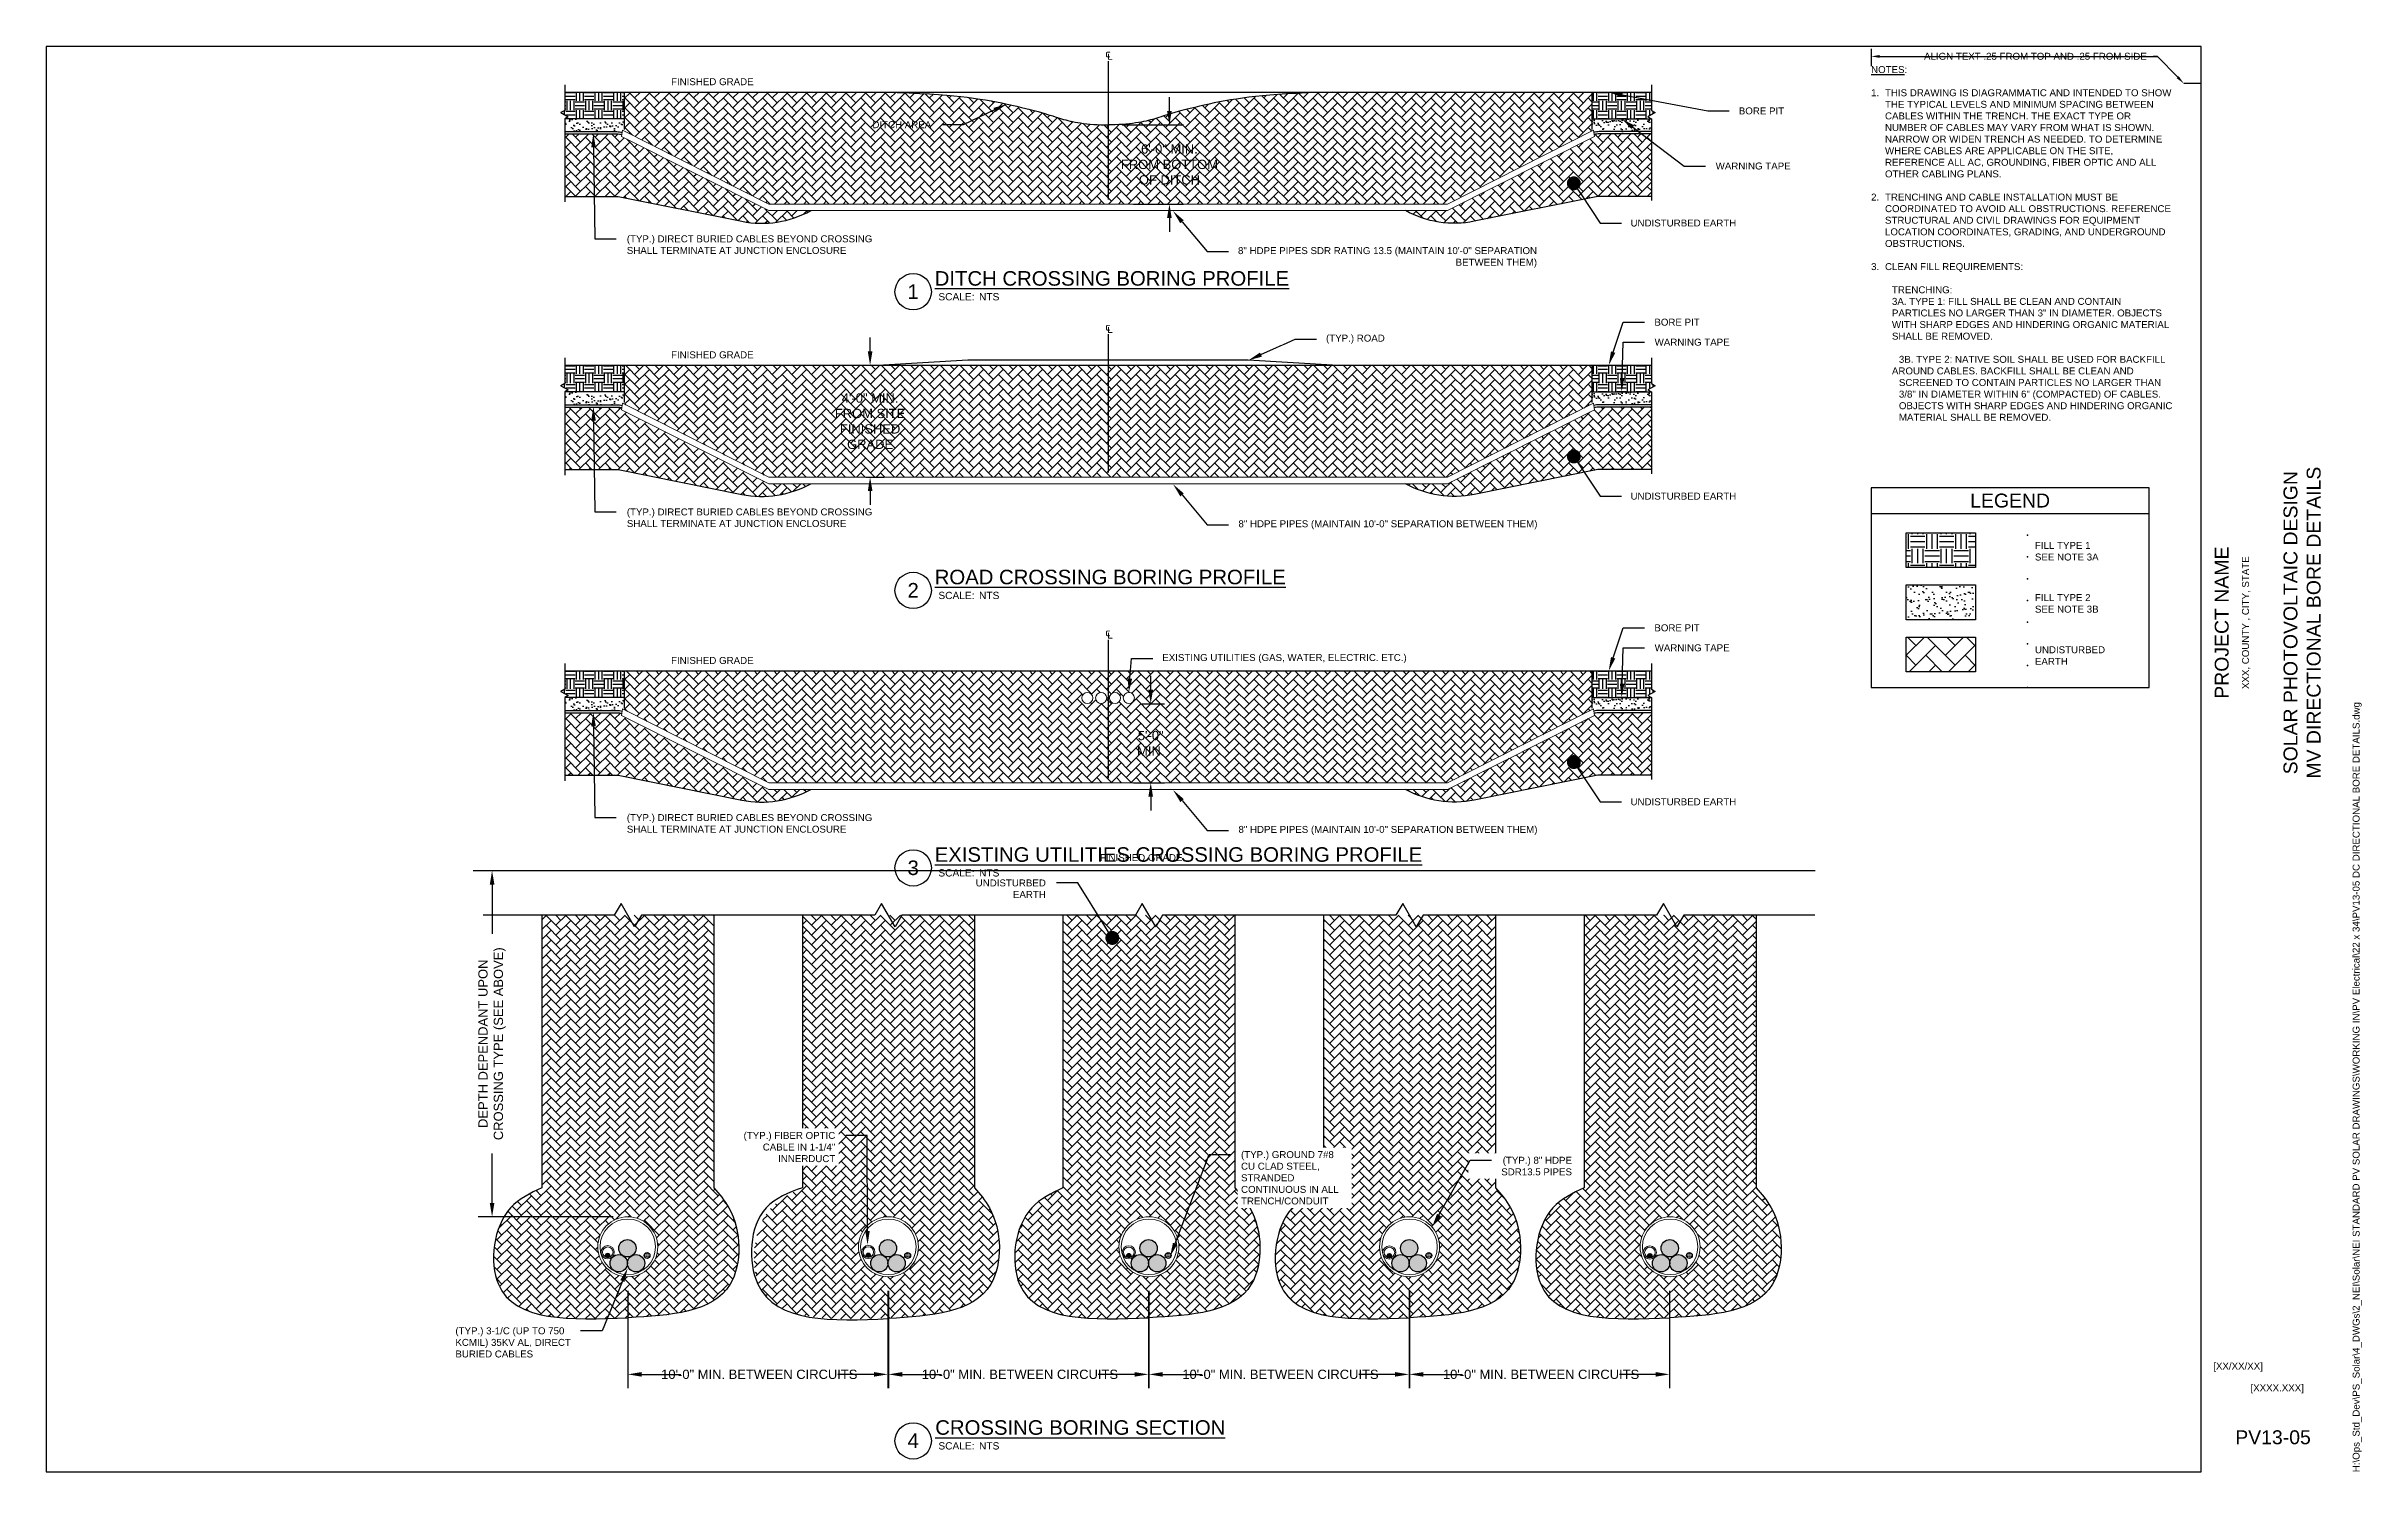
# Paper-space layout 'DC DIRECTIONAL BORE DETAILS' of a CAD drawing. Header units: feet, sheet in inches. Extents: x 0.7 to 34, y 1.3 to 21.8.
# The model-space entities are those that its viewports show. They can reach past a viewport. Long polylines and large blocks are cut down to what shows.
import ezdxf
from ezdxf import colors
from ezdxf.entities.mleader import LeaderData, LeaderLine
from ezdxf.enums import TextEntityAlignment as Align
from ezdxf.math import Vec2, Vec3

# ---------------------------------------------------------------- set-up
doc = ezdxf.new("R2010")
doc.units = ezdxf.units.FT
doc.header["$MEASUREMENT"] = 0
doc.linetypes.add('CENTER', pattern=[2, 1.25, -0.25, 0.25, -0.25])
doc.linetypes.add('DASHED', pattern=[0.75, 0.5, -0.25])
for name, color, linetype in [('CABLE', 2, 'Continuous'), ('E-FIN-GR', 4, 'Continuous'), ('G-ANNO-DIMS', 1, 'Continuous'), ('G-ANNO-TEXT', 1, 'Continuous'), ('G-ANNO-TEXT @ 1', 1, 'Continuous'), ('G-ANNO-TTBL', 1, 'Continuous'), ('G-NOTES', 7, 'Continuous'), ('text', 1, 'Continuous')]:
    doc.layers.add(name, color=color, linetype=linetype)
doc.layers.add('CONDUIT', color=6, linetype='Continuous', lineweight=18)
doc.layers.add('G-NPLT', color=67, linetype='Continuous', plot=False)
doc.layers.add('VP', color=31, linetype='Continuous', plot=False)
doc.styles.add('NEI-A', font='arial.ttf')
doc.dimstyles.new('NEI-A', dxfattribs={"dimtxt": 0.1, "dimasz": 0.125, "dimexe": 0.0625, "dimexo": 0.0625, "dimgap": 0.0625, "dimtad": 0, "dimtih": 1, "dimtoh": 1, "dimdec": 4, "dimzin": 3, "dimdsep": 46, "dimlunit": 4, "dimtxsty": 'NEI-A', "dimcen": 0, "dimadec": 0, "dimazin": 0, "dimtfac": 0.75, "dimtdec": 4, "dimtofl": 0, "dimtmove": 0, "dimatfit": 3, "dimfxl": 1, "dimfrac": 1, "dimtolj": 1, "dimtzin": 0, "dimarcsym": 0})
pattern_1 = [(45, (0, 8.4629), (0, 1.4142136), [3, -1]), (135, (0.7071, 9.17), (1e-16, 1.4142136), [3, -1])]
pattern_2 = [(45, (1, 8.4629), (0, 1.4142136), [3, -1]), (135, (1.7071, 9.17), (1e-16, 1.4142136), [3, -1])]
pattern_3 = [(45, (3e-14, -2.655), (0, 1.4142136), [3, -1]), (135, (0.7071, -1.9479), (1e-16, 1.4142136), [3, -1])]
pattern_4 = [(37.5, (-3e-14, 43.9596), (-0.0404318, 1.236717), [0, -0.9756, 0, -1.0911318, 0, -1.0429936]), (7.5, (-3e-14, 43.9596), (1.135917, 1.811372), [0, -0.5263106, 0, -0.8793238, 0, -0.336967]), (327.5, (-0.7895, 43.9596), (1.9987877, 0.0036322), [0, -0.320921, 0, -1.155316, 0, -1.508329]), (317.5, (-0.7895, 43.9596), (1.929459, 0.563329), [0, -0.1604606, 0, -0.7573738, 0, -0.866487])]
pattern_5 = [(0, (-3e-14, 43.9596), (1.35, 1.35), [1.35, -1.35]), (0, (-3e-14, 44.4658), (1.35, 1.35), [1.35, -1.35]), (0, (-3e-14, 44.9721), (1.35, 1.35), [1.35, -1.35]), (90, (0.1687, 45.1408), (-1.35, 1.35), [1.35, -1.35]), (90, (0.675, 45.1408), (-1.35, 1.35), [1.35, -1.35]), (90, (1.1812, 45.1408), (-1.35, 1.35), [1.35, -1.35])]
pattern_6 = [(37.5, (-3e-14, 83.241), (-0.0404318, 1.236717), [0, -0.9756, 0, -1.0911318, 0, -1.0429936]), (7.5, (-3e-14, 83.241), (1.135917, 1.811372), [0, -0.5263106, 0, -0.8793238, 0, -0.336967]), (327.5, (-0.7895, 83.241), (1.9987877, 0.0036322), [0, -0.320921, 0, -1.155316, 0, -1.508329]), (317.5, (-0.7895, 83.241), (1.929459, 0.563329), [0, -0.1604606, 0, -0.7573738, 0, -0.866487])]
pattern_7 = [(0, (-3e-14, 83.241), (1.35, 1.35), [1.35, -1.35]), (0, (-3e-14, 83.7472), (1.35, 1.35), [1.35, -1.35]), (0, (-3e-14, 84.2535), (1.35, 1.35), [1.35, -1.35]), (90, (0.1687, 84.4222), (-1.35, 1.35), [1.35, -1.35]), (90, (0.675, 84.4222), (-1.35, 1.35), [1.35, -1.35]), (90, (1.1812, 84.4222), (-1.35, 1.35), [1.35, -1.35])]

psp = doc.layouts.new('DC DIRECTIONAL BORE DETAILS')

# ---------------------------------------------------------------- texts
at = {"layer": 'G-ANNO-TEXT', "char_height": 0.1, "style": 'NEI-A'}
for s, width, gutter_width, insert, attachment_point in [('\\A1;{\\LNOTES}:\\P\\P\\pi-0.2,l0.2,t0.2;{\\A0;1.^ITHIS DRAWING IS DIAGRAMMATIC AND INTENDED TO SHOW THE TYPICAL LEVELS AND MINIMUM SPACING BETWEEN CABLES WITHIN THE TRENCH. THE EXACT TYPE OR NUMBER OF CABLES MAY VARY FROM WHAT IS SHOWN. NARROW OR WIDEN TRENCH AS NEEDED. TO DETERMINE WHERE CABLES ARE APPLICABLE ON THE SITE, REFERENCE ALL AC, GROUNDING, FIBER OPTIC AND ALL OTHER CABLING PLANS.}\\P\\pi0,l0,tz;\\P\\pi-0.2,l0.2,t0.2;{\\A0;2.^ITRENCHING AND CABLE INSTALLATION MUST BE COORDINATED TO AVOID ALL OBSTRUCTIONS. REFERENCE STRUCTURAL AND CIVIL DRAWINGS FOR EQUIPMENT LOCATION COORDINATES, GRADING, AND UNDERGROUND OBSTRUCTIONS.\\P\\pi0,l0,tz;}\\P\\pi-0.2,l0.2,t0.2;3.^ICLEAN FILL REQUIREMENTS:\\P\\pi0,l0,tz;\\P\\pl0.3;TRENCHING:\\P3A. TYPE 1: FILL SHALL BE CLEAN AND CONTAIN PARTICLES NO LARGER THAN 3" IN DIAMETER. OBJECTS WITH SHARP EDGES AND HINDERING ORGANIC MATERIAL SHALL BE REMOVED.\\P\\P\\pi-0.3;^I3B. TYPE 2: NATIVE SOIL SHALL BE USED FOR BACKFILL  AROUND CABLES. BACKFILL SHALL BE CLEAN AND ^I^ISCREENED TO CONTAIN PARTICLES NO LARGER THAN ^I3/8" IN DIAMETER WITHIN 6" (COMPACTED) OF CABLES. ^IOBJECTS WITH SHARP EDGES AND HINDERING ORGANIC ^IMATERIAL SHALL BE REMOVED.', 4.32601, 0.938, (26.983, 21.497), 1), ('FILL TYPE 1 SEE NOTE 3A', 0.95526, 0.547, (29.34, 14.519), 4), ('FILL TYPE 2 SEE NOTE 3B', 0.94693, 0.547, (29.34, 13.769), 4), ('UNDISTURBED EARTH', 0.88443, 0.547, (29.34, 13.019), 4)]:
    psp.add_mtext_dynamic_manual_height_columns(s, width=width, gutter_width=gutter_width, heights=[0], dxfattribs=dict(at, insert=insert, attachment_point=attachment_point))
at = {"layer": 'G-ANNO-TTBL', "style": 'NEI-A'}
psp.add_text('XXX, COUNTY , CITY, STATE', height=0.1, rotation=90, dxfattribs=at).set_placement((32.378, 13.492), align=Align.MIDDLE)
at = {"layer": 'G-ANNO-TTBL', "char_height": 0.2, "attachment_point": 5, "rotation": 90, "style": 'NEI-A'}
for s, width, gutter_width, heights, insert in [('SOLAR PHOTOVOLTAIC DESIGN\\PMV DIRECTIONAL BORE DETAILS', 6.78569, 0, [1.376], (33.184, 13.492)), ('PROJECT NAME', 7.8846, 0.5, [0], (32.028, 13.492))]:
    psp.add_mtext_dynamic_manual_height_columns(s, width=width, gutter_width=gutter_width, heights=heights, dxfattribs=dict(at, insert=insert))
at = {"layer": 'G-ANNO-TTBL', "style": 'NEI-A'}
for s, width, insert, char_height, attachment_point in [('[XX/XX/XX]', 0.85482, (31.905, 2.785), 0.1, 4), ('[XXXX.XXX]', 0.85482, (32.825, 2.472), 0.1, 5), ('PV13-05', 1.7218, (32.765, 1.775), 0.2, 5)]:
    psp.add_mtext_dynamic_manual_height_columns(s, width=width, gutter_width=0.5, heights=[0], dxfattribs=dict(at, insert=insert, char_height=char_height, attachment_point=attachment_point))
at = {"layer": 'G-NPLT', "insert": (33.91, 1.273), "char_height": 0.1, "width": 13.97168, "attachment_point": 1, "rotation": 90, "style": 'NEI-A'}
psp.add_mtext('H:\\\\Ops_Std_Dev\\\\PS_Solar\\\\4_DWGs\\\\2_NEI\\\\Solar\\\\NEI STANDARD PV SOLAR DRAWINGS\\\\WORKING IN\\\\PV Electrical\\\\22 x 34\\\\PV13-05 DC DIRECTIONAL BORE DETAILS.dwg', dxfattribs=at)

msp = doc.modelspace()

# ---------------------------------------------------------------- texts
at = {"layer": 'G-ANNO-DIMS', "char_height": 1, "attachment_point": 5, "style": 'NEI-A'}
for insert in [(110.1727, 201.90919), (110.1727, 162.62781), (110.1727, 118.66823), (171.86932, 90.31512)]:
    msp.add_mtext_dynamic_manual_height_columns('{\\fArial|b0|i0|c0|p34;\\W1;FINISHED GRADE}', width=15.5016994, gutter_width=6.5625, heights=[0], dxfattribs=dict(at, insert=insert))
at = {"layer": 'text', "char_height": 0.9, "attachment_point": 2, "style": 'NEI-A'}
for insert in [(167.10585, 206.54796), (167.10585, 167.26657), (167.10585, 123.30699)]:
    msp.add_mtext('{\\fISOCPEUR|b0|i0|c0|p34;\\H1.5x;℄}', dxfattribs=dict(at, insert=insert))

# ---------------------------------------------------------------- blocks, each defined once
blk = doc.blocks.new('*U12')
blk.add_lwpolyline([(-2, -2.87), (2, -2.87), (2, 0), (-2, 0)], close=True)
blk.add_lwpolyline([(-2, -0.37), (2, -0.37)])
at = {"layer": 'G-NPLT'}
for p in [(0.25, -0.6825), (0.25, -0.995), (0.25, -1.3075), (0.25, -1.62), (0.25, -1.9325), (0.25, -2.245), (0.25, -2.5575), (0.25, -2.87)]:
    blk.add_point(p, dxfattribs=at)
at = {"layer": 'G-ANNO-TEXT', "insert": (0, -0.185), "char_height": 0.2, "attachment_point": 5, "style": 'NEI-A'}
blk.add_mtext_dynamic_manual_height_columns('LEGEND', width=3.607448, gutter_width=0.625, heights=[0], dxfattribs=at)
blk = doc.blocks.new('DETAIL_TITLE')
blk.add_circle((0.592, -0.513), 0.25)
at = {"style": 'NEI-A'}
blk.add_attdef('DETAIL_TITLE_001', (0.91, -0.485), '', height=0.2, dxfattribs=at)
at = {"style": 'NEI-A', "flags": 8}
blk.add_attdef('#', text='', height=0.2, dxfattribs=at).set_placement((0.592, -0.511), align=Align.MIDDLE_CENTER)
at = {"style": 'NEI-A'}
for tag, p in [('SCALE:', (0.939, -0.738)), ('1"_=_', (1.547, -0.738))]:
    blk.add_attdef(tag, text='', height=0.1, dxfattribs=at).set_placement(p, align=Align.BOTTOM_LEFT)
blk = doc.blocks.new('*D4')
at = {"layer": 'Defpoints', "color": 0, "transparency": 16777216}
for p in [(98.01, 30.03), (135.43, 30.03), (98.01, 16)]:
    blk.add_point(p, dxfattribs=at)
at = {"layer": 'G-ANNO-DIMS', "color": 0, "lineweight": -2, "transparency": 16777216}
for p, q in [((98.01, 28.03), (98.01, 14)), ((135.43, 28.03), (135.43, 14)), ((100.01, 16), (105.65, 16)), ((133.43, 16), (128.21, 16))]:
    blk.add_line(p, q, dxfattribs=at)
at = {"layer": 'G-ANNO-DIMS', "color": 0, "transparency": 16777216}
for points in [[(100.01, 16.33), (100.01, 15.67), (98.01, 16)], [(133.43, 16.33), (133.43, 15.67), (135.43, 16)]]:
    blk.add_solid(points, dxfattribs=at)
at = {"layer": 'G-ANNO-DIMS', "color": 0, "transparency": 16777216, "insert": (116.93, 16), "char_height": 3.2, "width": 27.1343, "attachment_point": 5, "style": 'NEI-A'}
blk.add_mtext('\\A1;{\\H0.41667x;10\'-0" MIN. BETWEEN CIRCUITS}', dxfattribs=at)
blk = doc.blocks.new('*D5')
at = {"layer": 'Defpoints', "color": 0, "transparency": 16777216}
for p in [(167.11, 195.7), (175.93, 195.7), (168.74, 184.32)]:
    blk.add_point(p, dxfattribs=at)
at = {"layer": 'G-ANNO-DIMS', "color": 0, "lineweight": -2, "transparency": 16777216}
for p, q in [((175.93, 197.7), (175.93, 199.7)), ((169.11, 195.7), (177.93, 195.7)), ((170.74, 184.32), (177.93, 184.32)), ((175.93, 182.32), (175.93, 180.32))]:
    blk.add_line(p, q, dxfattribs=at)
at = {"layer": 'G-ANNO-DIMS', "color": 0, "transparency": 16777216}
for points in [[(175.59, 197.7), (176.26, 197.7), (175.93, 195.7)], [(175.59, 182.32), (176.26, 182.32), (175.93, 184.32)]]:
    blk.add_solid(points, dxfattribs=at)
at = {"layer": 'G-ANNO-DIMS', "color": 0, "transparency": 16777216, "insert": (175.93, 190.01), "char_height": 3.2, "width": 14.0503, "attachment_point": 5, "style": 'NEI-A'}
blk.add_mtext('\\A1;{\\H0.41667x;6\'-0" MIN. FROM BOTTOM OF DITCH}', dxfattribs=at)
blk = doc.blocks.new('*D6')
at = {"layer": 'Defpoints', "color": 0, "transparency": 16777216}
for p in [(128.63, 161.13), (132.87, 161.13), (130.26, 145.04)]:
    blk.add_point(p, dxfattribs=at)
at = {"layer": 'G-ANNO-DIMS', "color": 0, "lineweight": -2, "transparency": 16777216}
for p, q in [((132.87, 163.13), (132.87, 165.13)), ((130.63, 161.13), (134.87, 161.13)), ((132.26, 145.04), (134.87, 145.04)), ((132.87, 143.04), (132.87, 141.04))]:
    blk.add_line(p, q, dxfattribs=at)
at = {"layer": 'G-ANNO-DIMS', "color": 0, "transparency": 16777216}
for points in [[(132.54, 163.13), (133.21, 163.13), (132.87, 161.13)], [(132.54, 143.04), (133.21, 143.04), (132.87, 145.04)]]:
    blk.add_solid(points, dxfattribs=at)
at = {"layer": 'G-ANNO-DIMS', "color": 0, "transparency": 16777216, "insert": (132.87, 153.08), "char_height": 3.2, "width": 14.0503, "attachment_point": 5, "style": 'NEI-A'}
blk.add_mtext('\\A1;{\\H0.41667x;4\'-0" MIN. FROM SITE FINISHED GRADE }', dxfattribs=at)
blk = doc.blocks.new('*D7')
at = {"layer": 'Defpoints', "color": 0, "transparency": 16777216}
for p in [(170, 112.46), (173.24, 112.46), (168.74, 101.08)]:
    blk.add_point(p, dxfattribs=at)
at = {"layer": 'G-ANNO-DIMS', "color": 0, "lineweight": -2, "transparency": 16777216}
for p, q in [((173.24, 114.46), (173.24, 116.46)), ((172, 112.46), (175.24, 112.46)), ((170.74, 101.08), (175.24, 101.08)), ((173.24, 99.08), (173.24, 97.08))]:
    blk.add_line(p, q, dxfattribs=at)
at = {"layer": 'G-ANNO-DIMS', "color": 0, "transparency": 16777216}
for points in [[(172.9, 114.46), (173.57, 114.46), (173.24, 112.46)], [(172.9, 99.08), (173.57, 99.08), (173.24, 101.08)]]:
    blk.add_solid(points, dxfattribs=at)
at = {"layer": 'G-ANNO-DIMS', "color": 0, "transparency": 16777216, "insert": (173.24, 106.77), "char_height": 3.2, "width": 5.6868, "attachment_point": 5, "style": 'NEI-A'}
blk.add_mtext('\\A1;{\\H0.41667x;5\'-0" MIN. }', dxfattribs=at)
blk = doc.blocks.new('*D8')
at = {"layer": 'Defpoints', "color": 0, "transparency": 16777216}
for p in [(87.48, 88.44), (78.49, 38.66), (97.92, 38.66)]:
    blk.add_point(p, dxfattribs=at)
at = {"layer": 'G-ANNO-DIMS', "color": 0, "lineweight": -2, "transparency": 16777216}
for p, q in [((85.48, 88.44), (76.49, 88.44)), ((78.49, 86.44), (78.49, 79.34)), ((78.49, 40.66), (78.49, 47.76)), ((95.92, 38.66), (76.49, 38.66))]:
    blk.add_line(p, q, dxfattribs=at)
at = {"layer": 'G-ANNO-DIMS', "color": 0, "transparency": 16777216}
for points in [[(78.16, 86.44), (78.83, 86.44), (78.49, 88.44)], [(78.16, 40.66), (78.83, 40.66), (78.49, 38.66)]]:
    blk.add_solid(points, dxfattribs=at)
at = {"layer": 'G-ANNO-DIMS', "color": 0, "transparency": 16777216, "insert": (78.49, 63.55), "char_height": 3.2, "width": 27.7039, "attachment_point": 5, "rotation": 90, "style": 'NEI-A'}
blk.add_mtext('\\A1;{\\H0.41667x;DEPTH DEPENDANT UPON CROSSING TYPE (SEE ABOVE)}', dxfattribs=at)
blk = doc.blocks.new('*D9')
at = {"layer": 'Defpoints', "color": 0, "transparency": 16777216}
for p in [(135.5, 30.03), (172.91, 30.03), (135.5, 16)]:
    blk.add_point(p, dxfattribs=at)
at = {"layer": 'G-ANNO-DIMS', "color": 0, "lineweight": -2, "transparency": 16777216}
for p, q in [((135.5, 28.03), (135.5, 14)), ((172.91, 28.03), (172.91, 14)), ((137.5, 16), (143.13, 16)), ((170.91, 16), (165.7, 16))]:
    blk.add_line(p, q, dxfattribs=at)
at = {"layer": 'G-ANNO-DIMS', "color": 0, "transparency": 16777216}
for points in [[(137.5, 16.33), (137.5, 15.67), (135.5, 16)], [(170.91, 16.33), (170.91, 15.67), (172.91, 16)]]:
    blk.add_solid(points, dxfattribs=at)
at = {"layer": 'G-ANNO-DIMS', "color": 0, "transparency": 16777216, "insert": (154.42, 16), "char_height": 3.2, "width": 27.1343, "attachment_point": 5, "style": 'NEI-A'}
blk.add_mtext('\\A1;{\\H0.41667x;10\'-0" MIN. BETWEEN CIRCUITS}', dxfattribs=at)
blk = doc.blocks.new('*D10')
at = {"layer": 'Defpoints', "color": 0, "transparency": 16777216}
for p in [(172.98, 30.03), (210.4, 30.03), (172.98, 16)]:
    blk.add_point(p, dxfattribs=at)
at = {"layer": 'G-ANNO-DIMS', "color": 0, "lineweight": -2, "transparency": 16777216}
for p, q in [((172.98, 28.03), (172.98, 14)), ((210.4, 28.03), (210.4, 14)), ((174.98, 16), (180.62, 16)), ((208.4, 16), (203.19, 16))]:
    blk.add_line(p, q, dxfattribs=at)
at = {"layer": 'G-ANNO-DIMS', "color": 0, "transparency": 16777216}
for points in [[(174.98, 16.33), (174.98, 15.67), (172.98, 16)], [(208.4, 16.33), (208.4, 15.67), (210.4, 16)]]:
    blk.add_solid(points, dxfattribs=at)
at = {"layer": 'G-ANNO-DIMS', "color": 0, "transparency": 16777216, "insert": (191.9, 16), "char_height": 3.2, "width": 27.1343, "attachment_point": 5, "style": 'NEI-A'}
blk.add_mtext('\\A1;{\\H0.41667x;10\'-0" MIN. BETWEEN CIRCUITS}', dxfattribs=at)
blk = doc.blocks.new('*D11')
at = {"layer": 'Defpoints', "color": 0, "transparency": 16777216}
for p in [(210.47, 30.03), (247.88, 30.03), (210.47, 16)]:
    blk.add_point(p, dxfattribs=at)
at = {"layer": 'G-ANNO-DIMS', "color": 0, "lineweight": -2, "transparency": 16777216}
for p, q in [((210.47, 28.03), (210.47, 14)), ((247.88, 28.03), (247.88, 14)), ((212.47, 16), (218.11, 16)), ((245.88, 16), (240.67, 16))]:
    blk.add_line(p, q, dxfattribs=at)
at = {"layer": 'G-ANNO-DIMS', "color": 0, "transparency": 16777216}
for points in [[(212.47, 16.33), (212.47, 15.67), (210.47, 16)], [(245.88, 16.33), (245.88, 15.67), (247.88, 16)]]:
    blk.add_solid(points, dxfattribs=at)
at = {"layer": 'G-ANNO-DIMS', "color": 0, "transparency": 16777216, "insert": (229.39, 16), "char_height": 3.2, "width": 27.1343, "attachment_point": 5, "style": 'NEI-A'}
blk.add_mtext('\\A1;{\\H0.41667x;10\'-0" MIN. BETWEEN CIRCUITS}', dxfattribs=at)
blk = doc.blocks.new('_Dot')
at = {"color": 0, "linetype": 'ByBlock', "lineweight": -2}
blk.add_line((-0.5, 0), (-1, 0), dxfattribs=at)
at = {"color": 0, "linetype": 'ByBlock', "const_width": 0.5}
blk.add_lwpolyline([(-0.25, 0, 1), (0.25, 0, 1)], format="xyb", close=True, dxfattribs=at)

# ---------------------------------------------------------------- dimensions: what is measured, and where the dimension line sits
at = {"layer": 'G-ANNO-DIMS'}
for base, p1, p2, text, picture, middle in [((175.92634, 195.69945), (168.73624, 184.32264), (167.10585, 195.69945), '{\\H0.41667x;6\'-0" MIN. FROM BOTTOM OF DITCH}', '*D5', (175.92634, 190.01105)), ((132.87289, 161.12736), (130.2587, 145.04126), (128.62831, 161.12736), '{\\H0.41667x;4\'-0" MIN. FROM SITE FINISHED GRADE }', '*D6', (132.87289, 153.08431)), ((173.23631, 112.45849), (168.73624, 101.08168), (170.00337, 112.45849), '{\\H0.41667x;5\'-0" MIN. }', '*D7', (173.23631, 106.77008))]:
    dim = msp.add_linear_dim(base=base, p1=p1, p2=p2, angle=90, text=text, dimstyle='NEI-A', override={"dimscale": 32, "dimasz": 0.0625}, dxfattribs=at)
    dim.commit()
    dim.dimension.update_dxf_attribs({"geometry": picture, "text_midpoint": middle})
dim = msp.add_linear_dim(base=(78.49234, 38.65607), p1=(87.47758, 88.43854), p2=(97.91905, 38.65607), angle=90, text='{\\H0.41667x;DEPTH DEPENDANT UPON CROSSING TYPE (SEE ABOVE)}', dimstyle='NEI-A', override={"dimscale": 32, "dimasz": 0.0625}, dxfattribs=at)
dim.commit()
dim.dimension.update_dxf_attribs({"geometry": '*D8', "text_midpoint": (78.49234, 63.54731), "text_rotation": 90})
for base, p1, p2, picture, middle in [((98.01321, 15.99903), (135.42557, 30.03107), (98.01321, 30.03107), '*D4', (116.93114, 15.99903)), ((135.49902, 15.99903), (172.91137, 30.03107), (135.49902, 30.03107), '*D9', (154.41695, 15.99903)), ((172.98483, 15.99903), (210.39718, 30.03107), (172.98483, 30.03107), '*D10', (191.90275, 15.99903)), ((210.47064, 15.99903), (247.88299, 30.03107), (210.47064, 30.03107), '*D11', (229.38856, 15.99903))]:
    dim = msp.add_linear_dim(base=base, p1=p1, p2=p2, angle=180, text='{\\H0.41667x;10\'-0" MIN. BETWEEN CIRCUITS}', dimstyle='NEI-A', override={"dimscale": 32, "dimasz": 0.0625}, dxfattribs=at)
    dim.commit()
    dim.dimension.update_dxf_attribs({"geometry": picture, "text_midpoint": middle, "dimtype": 160})

# ---------------------------------------------------------------- hatches: boundary and pattern name
h = msp.add_hatch()
h.set_pattern_fill('EARTH', color=8, scale=5.4)
h.set_pattern_definition(pattern_7)
h.paths.add_polyline_path([(97.49986, 200.40874), (97.49986, 196.57509), (88.94714, 196.57509), (88.94714, 196.57875), (89.4412, 196.86399), (88.38895, 197.47151), (88.94714, 197.79378), (88.94714, 200.40874)])
h = msp.add_hatch()
h.set_pattern_fill('EARTH', color=8, scale=5.4)
h.set_pattern_definition(pattern_5)
h.paths.add_polyline_path([(97.49986, 161.12736), (97.49986, 157.29371), (88.94714, 157.29371), (88.94714, 157.29736), (89.4412, 157.58261), (88.38895, 158.19013), (88.94714, 158.5124), (88.94714, 161.12736)])
h = msp.add_hatch()
h.set_pattern_fill('EARTH', color=8, scale=5.4)
h.paths.add_polyline_path([(97.49986, 117.16778), (97.49986, 113.33412), (88.94714, 113.33412), (88.94714, 113.33778), (89.4412, 113.62302), (88.38895, 114.23054), (88.94714, 114.55282), (88.94714, 117.16778)])
h = msp.add_hatch()
h.set_pattern_fill('AR-HBONE', color=8, scale=0.25)
h.set_pattern_definition(pattern_1)
edge = h.paths.add_edge_path(flags=0)
edge.add_arc((97.95893, 34.13619), 1.245, -60.0000001, 0.0000001, ccw=False)
edge.add_arc((99.20393, 31.97979), 1.245, 0, 119.9999999, ccw=False)
edge.add_arc((99.20393, 31.97979), 1.245, -180, 0, ccw=False)
edge.add_arc((96.71393, 31.97979), 1.245, 180, 360, ccw=False)
edge.add_arc((96.71393, 31.97979), 1.245, 59.9999999, 180.0000002, ccw=False)
edge.add_arc((97.95893, 34.13619), 1.245, 180, 240, ccw=False)
edge.add_arc((97.95893, 34.13619), 1.245, 0, 180, ccw=False)
edge = h.paths.add_edge_path(flags=0)
edge.add_arc((98.01321, 34.34357), 3.9905, 0, 360)
edge = h.paths.add_edge_path(flags=16)
edge.add_arc((98.01321, 34.34357), 4.3125, 0, 180)
edge.add_arc((98.01321, 34.34357), 4.3125, 180, 360)
edge = h.paths.add_edge_path(flags=0)
edge.add_arc((98.01321, 34.34357), 3.9905, 0, 360)
edge = h.paths.add_edge_path(flags=16)
edge.add_arc((88.96552, 31.65385), 0.0876, 0, 360)
h.paths.add_polyline_path([(85.64551, 42.842), (85.51672, 42.78059), (85.38798, 42.71912), (85.25933, 42.65753), (85.13082, 42.59577), (85.00251, 42.53378), (84.87442, 42.4715), (84.74662, 42.40888), (84.61915, 42.34586), (84.49206, 42.28237), (84.36539, 42.21837), (84.23919, 42.15379), (84.11351, 42.08858), (83.98839, 42.02268), (83.86389, 41.95604), (83.74004, 41.88858), (83.6169, 41.82027), (83.49452, 41.75103), (83.37293, 41.68082), (83.25219, 41.60957), (83.13235, 41.53723), (83.01344, 41.46374), (82.89553, 41.38904), (82.77865, 41.31308), (82.66286, 41.23579), (82.54819, 41.15712), (82.4347, 41.07702), (82.32244, 40.99542), (82.21144, 40.91227), (82.10177, 40.82751), (81.99345, 40.74108), (81.88656, 40.65292), (81.78112, 40.56298), (81.67718, 40.4712), (81.5748, 40.37753), (81.47402, 40.2819), (81.37489, 40.18425), (81.27746, 40.08454), (81.18176, 39.9827), (81.08785, 39.87868), (80.99574, 39.7725), (80.90543, 39.66421), (80.81692, 39.55387), (80.73021, 39.44152), (80.6453, 39.32721), (80.5622, 39.21099), (80.48089, 39.09292), (80.40139, 38.97304), (80.32369, 38.8514), (80.24779, 38.72806), (80.1737, 38.60306), (80.10141, 38.47646), (80.03093, 38.3483), (79.96225, 38.21864), (79.89538, 38.08752), (79.83031, 37.95499), (79.76705, 37.82111), (79.7056, 37.68593), (79.64595, 37.54949), (79.58811, 37.41185), (79.53208, 37.27306), (79.47786, 37.13316), (79.42545, 36.99221), (79.37484, 36.85026), (79.32605, 36.70736), (79.27907, 36.56355), (79.23389, 36.41889), (79.19053, 36.27343), (79.14898, 36.12722), (79.10924, 35.98031), (79.07132, 35.83275), (79.03521, 35.68459), (79.00091, 35.53587), (78.96842, 35.38666), (78.93775, 35.237), (78.90889, 35.08694), (78.88185, 34.93652), (78.85662, 34.78581), (78.83321, 34.63485), (78.81162, 34.4837), (78.79184, 34.33239), (78.77388, 34.18099), (78.75774, 34.02954), (78.74342, 33.87809), (78.73091, 33.72669), (78.72022, 33.5754), (78.71136, 33.42426), (78.70431, 33.27333), (78.69908, 33.12265), (78.69568, 32.97227), (78.69409, 32.82225), (78.69433, 32.67263), (78.69638, 32.52347), (78.70027, 32.37481), (78.70597, 32.22671), (78.7135, 32.07921), (78.72285, 31.93237), (78.73402, 31.78624), (78.74702, 31.64086), (78.76184, 31.49629), (78.77849, 31.35258), (78.79697, 31.20977), (78.81727, 31.06792), (78.8394, 30.92708), (78.86336, 30.7873), (78.88914, 30.64862), (78.91675, 30.51111), (78.94619, 30.3748), (78.97746, 30.23975), (79.01056, 30.10602), (79.04549, 29.97364), (79.08225, 29.84267), (79.12084, 29.71316), (79.16126, 29.58516), (79.20351, 29.45873), (79.24759, 29.3339), (79.29351, 29.21074), (79.34126, 29.08928), (79.39084, 28.96959), (79.44225, 28.85171), (79.49549, 28.73563), (79.55054, 28.62135), (79.60738, 28.50884), (79.666, 28.39811), (79.7264, 28.28914), (79.78855, 28.1819), (79.85244, 28.0764), (79.91806, 27.97261), (79.9854, 27.87053), (80.05444, 27.77013), (80.12517, 27.67141), (80.19758, 27.57435), (80.27165, 27.47895), (80.34736, 27.38518), (80.42472, 27.29303), (80.5037, 27.2025), (80.58428, 27.11356), (80.66647, 27.0262), (80.75024, 26.94042), (80.83557, 26.85619), (80.92247, 26.77351), (81.0109, 26.69236), (81.10087, 26.61273), (81.19235, 26.5346), (81.28534, 26.45797), (81.37981, 26.38281), (81.47576, 26.30912), (81.57318, 26.23688), (81.67204, 26.16607), (81.77235, 26.0967), (81.87407, 26.02873), (81.97721, 25.96217), (82.08174, 25.89699), (82.18766, 25.83319), (82.29494, 25.77074), (82.40359, 25.70964), (82.51357, 25.64987), (82.62489, 25.59143), (82.73752, 25.53429), (82.85146, 25.47844), (82.96669, 25.42388), (83.08319, 25.37058), (83.20096, 25.31853), (83.31998, 25.26773), (83.44024, 25.21815), (83.56172, 25.16979), (83.68441, 25.12263), (83.8083, 25.07666), (83.93337, 25.03186), (84.05961, 24.98823), (84.18701, 24.94574), (84.31555, 24.90439), (84.44523, 24.86416), (84.57602, 24.82503), (84.70792, 24.78701), (84.8409, 24.75006), (84.97497, 24.71419), (85.1101, 24.67937), (85.24628, 24.6456), (85.38349, 24.61285), (85.52174, 24.58112), (85.66099, 24.55039), (85.80124, 24.52066), (85.94247, 24.4919), (86.08468, 24.4641), (86.22784, 24.43726), (86.37195, 24.41135), (86.51699, 24.38636), (86.66295, 24.36229), (86.80981, 24.33911), (86.95756, 24.31682), (87.10619, 24.2954), (87.25569, 24.27484), (87.40604, 24.25512), (87.55722, 24.23624), (87.70923, 24.21817), (87.86205, 24.20091), (88.01567, 24.18444), (88.17008, 24.16874), (88.32525, 24.15382), (88.48119, 24.13964), (88.63787, 24.12621), (88.79528, 24.1135), (88.95341, 24.10151), (89.11224, 24.09021), (89.27177, 24.0796), (89.43197, 24.06966), (89.59284, 24.06039), (89.75436, 24.05176), (89.91652, 24.04376), (90.07931, 24.03639), (90.2427, 24.02962), (90.4067, 24.02344), (90.57128, 24.01785), (90.73643, 24.01282), (90.90215, 24.00835), (91.0684, 24.00442), (91.23519, 24.00102), (91.4025, 23.99813), (91.57031, 23.99575), (91.73862, 23.99385), (91.9074, 23.99243), (92.07665, 23.99147), (92.24636, 23.99095), (92.4165, 23.99088), (92.58707, 23.99122), (92.75805, 23.99198), (92.92942, 23.99313), (93.10119, 23.99467), (93.27333, 23.99657), (93.44582, 23.99883), (93.61866, 24.00143), (93.79184, 24.00437), (93.96533, 24.00762), (94.13913, 24.01117), (94.31322, 24.01502), (94.4876, 24.01914), (94.66223, 24.02352), (94.83712, 24.02816), (95.01225, 24.03303), (95.18761, 24.03813), (95.36318, 24.04344), (95.53895, 24.04895), (95.7149, 24.05464), (95.89103, 24.06051), (96.06732, 24.06653), (96.24375, 24.0727), (96.42032, 24.07899), (96.59701, 24.08541), (96.7738, 24.09194), (96.95068, 24.09855), (97.12765, 24.10525), (97.30468, 24.11201), (97.48177, 24.11882), (97.65889, 24.12568), (97.83605, 24.13256), (98.01321, 24.13945), (98.15285, 24.14749), (98.29248, 24.15553), (98.4321, 24.16359), (98.57168, 24.17168), (98.71122, 24.17981), (98.85072, 24.18799), (98.99016, 24.19623), (99.12953, 24.20454), (99.26882, 24.21293), (99.40803, 24.22141), (99.54714, 24.22998), (99.68614, 24.23867), (99.82503, 24.24747), (99.9638, 24.2564), (100.10242, 24.26547), (100.24091, 24.27468), (100.37924, 24.28405), (100.5174, 24.2936), (100.65539, 24.30331), (100.7932, 24.31322), (100.93082, 24.32332), (101.06823, 24.33363), (101.20543, 24.34416), (101.34241, 24.35492), (101.47916, 24.36591), (101.61567, 24.37714), (101.75193, 24.38864), (101.88792, 24.4004), (102.02365, 24.41243), (102.1591, 24.42475), (102.29425, 24.43737), (102.42911, 24.45029), (102.56366, 24.46353), (102.69789, 24.47709), (102.8318, 24.49099), (102.96536, 24.50524), (103.09858, 24.51984), (103.23145, 24.5348), (103.36394, 24.55014), (103.49606, 24.56586), (103.6278, 24.58198), (103.75914, 24.5985), (103.89007, 24.61543), (104.02059, 24.63279), (104.15069, 24.65059), (104.28035, 24.66882), (104.40957, 24.68751), (104.53833, 24.70667), (104.66663, 24.72629), (104.79446, 24.7464), (104.92181, 24.76701), (105.04867, 24.78811), (105.17502, 24.80973), (105.30086, 24.83187), (105.42619, 24.85455), (105.55098, 24.87776), (105.67523, 24.90153), (105.79894, 24.92586), (105.92208, 24.95076), (106.04465, 24.97624), (106.16665, 25.00232), (106.28806, 25.02899), (106.40887, 25.05628), (106.52907, 25.08419), (106.64866, 25.11273), (106.76762, 25.14191), (106.88594, 25.17174), (107.00362, 25.20223), (107.12064, 25.23339), (107.237, 25.26523), (107.35268, 25.29777), (107.46768, 25.331), (107.58198, 25.36494), (107.69558, 25.3996), (107.80846, 25.43499), (107.92062, 25.47112), (108.03205, 25.508), (108.14274, 25.54564), (108.25267, 25.58405), (108.36185, 25.62324), (108.47025, 25.66321), (108.57787, 25.70399), (108.6847, 25.74557), (108.79073, 25.78797), (108.89595, 25.8312), (109.00035, 25.87527), (109.10392, 25.92018), (109.20666, 25.96596), (109.30854, 26.0126), (109.40957, 26.06011), (109.50972, 26.10852), (109.609, 26.15782), (109.7074, 26.20803), (109.8049, 26.25916), (109.90149, 26.31121), (109.99716, 26.3642), (110.09191, 26.41814), (110.18572, 26.47303), (110.27859, 26.52889), (110.37051, 26.58572), (110.46146, 26.64354), (110.55144, 26.70236), (110.64043, 26.76218), (110.72843, 26.82302), (110.81543, 26.88488), (110.90141, 26.94778), (110.98637, 27.01172), (111.07031, 27.07672), (111.1532, 27.14278), (111.23503, 27.20992), (111.31581, 27.27814), (111.39552, 27.34745), (111.47415, 27.41787), (111.55169, 27.48941), (111.62813, 27.56206), (111.70346, 27.63586), (111.77767, 27.71079), (111.85076, 27.78688), (111.9227, 27.86413), (111.9935, 27.94256), (112.06314, 28.02217), (112.13162, 28.10297), (112.19892, 28.18497), (112.26503, 28.26819), (112.32995, 28.35263), (112.39366, 28.4383), (112.45616, 28.52522), (112.51744, 28.61338), (112.57748, 28.70281), (112.63627, 28.79351), (112.69381, 28.88549), (112.75009, 28.97876), (112.8051, 29.07333), (112.85884, 29.16915), (112.91132, 29.26622), (112.96252, 29.36451), (113.01247, 29.46398), (113.06114, 29.56462), (113.10856, 29.66641), (113.15471, 29.7693), (113.19959, 29.87329), (113.24322, 29.97834), (113.28559, 30.08443), (113.3267, 30.19153), (113.36655, 30.29963), (113.40514, 30.40869), (113.44248, 30.51868), (113.47857, 30.6296), (113.5134, 30.7414), (113.54697, 30.85406), (113.5793, 30.96756), (113.61037, 31.08187), (113.6402, 31.19698), (113.66877, 31.31284), (113.6961, 31.42945), (113.72218, 31.54676), (113.74701, 31.66476), (113.7706, 31.78343), (113.79294, 31.90273), (113.81404, 32.02265), (113.8339, 32.14315), (113.85252, 32.26421), (113.8699, 32.38581), (113.88604, 32.50792), (113.90094, 32.63051), (113.9146, 32.75357), (113.92703, 32.87706), (113.93822, 33.00096), (113.94818, 33.12525), (113.9569, 33.2499), (113.96439, 33.37488), (113.97065, 33.50017), (113.97568, 33.62575), (113.97949, 33.75159), (113.98206, 33.87766), (113.9834, 34.00394), (113.98352, 34.1304), (113.98241, 34.25703), (113.98008, 34.38378), (113.97653, 34.51065), (113.97175, 34.6376), (113.96575, 34.76461), (113.95853, 34.89165), (113.95009, 35.01869), (113.94044, 35.14573), (113.92956, 35.27271), (113.91747, 35.39963), (113.90416, 35.52646), (113.88964, 35.65317), (113.8739, 35.77974), (113.85696, 35.90614), (113.8388, 36.03234), (113.81942, 36.15833), (113.79884, 36.28407), (113.77705, 36.40954), (113.75406, 36.53472), (113.72985, 36.65958), (113.70444, 36.7841), (113.67783, 36.90825), (113.65001, 37.032), (113.62099, 37.15533), (113.59077, 37.27822), (113.55934, 37.40063), (113.52672, 37.52255), (113.4929, 37.64395), (113.45788, 37.76481), (113.42166, 37.88509), (113.38424, 38.00478), (113.34564, 38.12384), (113.30583, 38.24226), (113.26484, 38.36001), (113.22265, 38.47706), (113.17927, 38.59339), (113.1347, 38.70897), (113.08894, 38.82378), (113.042, 38.9378), (112.99386, 39.05099), (112.94454, 39.16333), (112.89404, 39.2748), (112.84235, 39.38537), (112.78948, 39.49502), (112.73542, 39.60372), (112.68019, 39.71144), (112.62377, 39.81817), (112.56618, 39.92387), (112.5074, 40.02853), (112.44748, 40.13215), (112.38644, 40.23477), (112.32433, 40.33643), (112.26117, 40.43715), (112.19702, 40.53698), (112.13191, 40.63594), (112.06587, 40.73408), (111.99896, 40.83142), (111.93119, 40.92801), (111.86262, 41.02386), (111.79328, 41.11903), (111.72321, 41.21355), (111.65245, 41.30744), (111.58104, 41.40074), (111.50901, 41.4935), (111.4364, 41.58573), (111.36326, 41.67748), (111.28962, 41.76879), (111.21551, 41.85968), (111.14098, 41.95019), (111.06607, 42.04035), (110.99082, 42.13021), (110.91525, 42.21978), (110.83942, 42.30912), (110.76335, 42.39825), (110.6871, 42.48721), (110.61069, 42.57603), (110.53416, 42.66474), (110.45756, 42.75339), (110.38092, 42.842), (110.38092, 82.0457), (85.64551, 82.0457)])
h = msp.add_hatch()
h.set_pattern_fill('AR-HBONE', color=8, scale=0.25)
h.set_pattern_definition(pattern_1)
edge = h.paths.add_edge_path(flags=0)
edge.add_arc((135.44474, 34.13619), 1.245, -60.0000001, 0.0000001, ccw=False)
edge.add_arc((136.68974, 31.97979), 1.245, 0, 119.9999999, ccw=False)
edge.add_arc((136.68974, 31.97979), 1.245, -180, 0, ccw=False)
edge.add_arc((134.19974, 31.97979), 1.245, 180, 360, ccw=False)
edge.add_arc((134.19974, 31.97979), 1.245, 59.9999999, 180.0000002, ccw=False)
edge.add_arc((135.44474, 34.13619), 1.245, 180, 240, ccw=False)
edge.add_arc((135.44474, 34.13619), 1.245, 0, 180, ccw=False)
edge = h.paths.add_edge_path(flags=0)
edge.add_arc((135.49902, 34.34357), 3.9905, 0, 360)
edge = h.paths.add_edge_path(flags=16)
edge.add_arc((135.49902, 34.34357), 4.3125, 0, 180)
edge.add_arc((135.49902, 34.34357), 4.3125, 180, 360)
edge = h.paths.add_edge_path(flags=0)
edge.add_arc((135.49902, 34.34357), 3.9905, 0, 360)
edge = h.paths.add_edge_path(flags=16)
edge.add_arc((126.45133, 31.65385), 0.06782, 0, 360)
h.paths.add_polyline_path([(123.13131, 42.842), (123.00253, 42.78059), (122.87378, 42.71912), (122.74514, 42.65753), (122.61663, 42.59577), (122.48831, 42.53378), (122.36023, 42.4715), (122.23243, 42.40888), (122.10496, 42.34586), (121.97787, 42.28237), (121.8512, 42.21837), (121.725, 42.15379), (121.59932, 42.08858), (121.4742, 42.02268), (121.3497, 41.95604), (121.22585, 41.88858), (121.10271, 41.82027), (120.98033, 41.75103), (120.85874, 41.68082), (120.738, 41.60957), (120.61816, 41.53723), (120.49925, 41.46374), (120.38134, 41.38904), (120.26446, 41.31308), (120.14867, 41.23579), (120.034, 41.15712), (119.92051, 41.07702), (119.80825, 40.99542), (119.69725, 40.91227), (119.58757, 40.82751), (119.47926, 40.74108), (119.37237, 40.65292), (119.26693, 40.56298), (119.16299, 40.4712), (119.06061, 40.37753), (118.95983, 40.2819), (118.8607, 40.18425), (118.76327, 40.08454), (118.66757, 39.9827), (118.57366, 39.87868), (118.48155, 39.7725), (118.39124, 39.66421), (118.30273, 39.55387), (118.21602, 39.44152), (118.13111, 39.32721), (118.048, 39.21099), (117.9667, 39.09292), (117.8872, 38.97304), (117.8095, 38.8514), (117.7336, 38.72806), (117.65951, 38.60306), (117.58722, 38.47646), (117.51674, 38.3483), (117.44806, 38.21864), (117.38119, 38.08752), (117.31612, 37.95499), (117.25286, 37.82111), (117.19141, 37.68593), (117.13176, 37.54949), (117.07392, 37.41185), (117.01789, 37.27306), (116.96367, 37.13316), (116.91126, 36.99221), (116.86065, 36.85026), (116.81186, 36.70736), (116.76488, 36.56355), (116.7197, 36.41889), (116.67634, 36.27343), (116.63479, 36.12722), (116.59505, 35.98031), (116.55713, 35.83275), (116.52101, 35.68459), (116.48672, 35.53587), (116.45423, 35.38666), (116.42356, 35.237), (116.3947, 35.08694), (116.36766, 34.93652), (116.34243, 34.78581), (116.31902, 34.63485), (116.29743, 34.4837), (116.27765, 34.33239), (116.25969, 34.18099), (116.24355, 34.02954), (116.22923, 33.87809), (116.21672, 33.72669), (116.20603, 33.5754), (116.19717, 33.42426), (116.19012, 33.27333), (116.18489, 33.12265), (116.18148, 32.97227), (116.1799, 32.82225), (116.18014, 32.67263), (116.18219, 32.52347), (116.18607, 32.37481), (116.19178, 32.22671), (116.1993, 32.07921), (116.20866, 31.93237), (116.21983, 31.78624), (116.23283, 31.64086), (116.24765, 31.49629), (116.2643, 31.35258), (116.28278, 31.20977), (116.30308, 31.06792), (116.32521, 30.92708), (116.34917, 30.7873), (116.37495, 30.64862), (116.40256, 30.51111), (116.432, 30.3748), (116.46327, 30.23975), (116.49637, 30.10602), (116.5313, 29.97364), (116.56806, 29.84267), (116.60664, 29.71316), (116.64706, 29.58516), (116.68932, 29.45873), (116.7334, 29.3339), (116.77932, 29.21074), (116.82707, 29.08928), (116.87665, 28.96959), (116.92806, 28.85171), (116.9813, 28.73563), (117.03635, 28.62135), (117.09319, 28.50884), (117.15181, 28.39811), (117.21221, 28.28914), (117.27436, 28.1819), (117.33825, 28.0764), (117.40387, 27.97261), (117.47121, 27.87053), (117.54025, 27.77013), (117.61098, 27.67141), (117.68339, 27.57435), (117.75746, 27.47895), (117.83317, 27.38518), (117.91053, 27.29303), (117.98951, 27.2025), (118.07009, 27.11356), (118.15228, 27.0262), (118.23605, 26.94042), (118.32138, 26.85619), (118.40827, 26.77351), (118.49671, 26.69236), (118.58668, 26.61273), (118.67816, 26.5346), (118.77114, 26.45797), (118.86562, 26.38281), (118.96157, 26.30912), (119.05899, 26.23688), (119.15785, 26.16607), (119.25816, 26.0967), (119.35988, 26.02873), (119.46302, 25.96217), (119.56755, 25.89699), (119.67347, 25.83319), (119.78075, 25.77074), (119.88939, 25.70964), (119.99938, 25.64987), (120.1107, 25.59143), (120.22333, 25.53429), (120.33727, 25.47844), (120.4525, 25.42388), (120.569, 25.37058), (120.68677, 25.31853), (120.80579, 25.26773), (120.92605, 25.21815), (121.04753, 25.16979), (121.17022, 25.12263), (121.2941, 25.07666), (121.41918, 25.03186), (121.54542, 24.98823), (121.67282, 24.94574), (121.80136, 24.90439), (121.93104, 24.86416), (122.06183, 24.82503), (122.19373, 24.78701), (122.32671, 24.75006), (122.46078, 24.71419), (122.59591, 24.67937), (122.73209, 24.6456), (122.8693, 24.61285), (123.00754, 24.58112), (123.1468, 24.55039), (123.28705, 24.52066), (123.42828, 24.4919), (123.57049, 24.4641), (123.71365, 24.43726), (123.85776, 24.41135), (124.0028, 24.38636), (124.14876, 24.36229), (124.29562, 24.33911), (124.44337, 24.31682), (124.592, 24.2954), (124.7415, 24.27484), (124.89185, 24.25512), (125.04303, 24.23624), (125.19504, 24.21817), (125.34786, 24.20091), (125.50148, 24.18444), (125.65589, 24.16874), (125.81106, 24.15382), (125.967, 24.13964), (126.12368, 24.12621), (126.28109, 24.1135), (126.43922, 24.10151), (126.59805, 24.09021), (126.75758, 24.0796), (126.91778, 24.06966), (127.07865, 24.06039), (127.24017, 24.05176), (127.40233, 24.04376), (127.56512, 24.03639), (127.72851, 24.02962), (127.89251, 24.02344), (128.05709, 24.01785), (128.22224, 24.01282), (128.38795, 24.00835), (128.55421, 24.00442), (128.721, 24.00102), (128.88831, 23.99813), (129.05612, 23.99575), (129.22443, 23.99385), (129.39321, 23.99243), (129.56246, 23.99147), (129.73217, 23.99095), (129.90231, 23.99088), (130.07287, 23.99122), (130.24385, 23.99198), (130.41523, 23.99313), (130.587, 23.99467), (130.75913, 23.99657), (130.93163, 23.99883), (131.10447, 24.00143), (131.27765, 24.00437), (131.45114, 24.00762), (131.62494, 24.01117), (131.79903, 24.01502), (131.97341, 24.01914), (132.14804, 24.02352), (132.32293, 24.02816), (132.49806, 24.03303), (132.67342, 24.03813), (132.84899, 24.04344), (133.02476, 24.04895), (133.20071, 24.05464), (133.37684, 24.06051), (133.55313, 24.06653), (133.72956, 24.0727), (133.90613, 24.07899), (134.08282, 24.08541), (134.25961, 24.09194), (134.43649, 24.09855), (134.61346, 24.10525), (134.79049, 24.11201), (134.96758, 24.11882), (135.1447, 24.12568), (135.32186, 24.13256), (135.49902, 24.13945), (135.63866, 24.14749), (135.77829, 24.15553), (135.9179, 24.16359), (136.05749, 24.17168), (136.19703, 24.17981), (136.33653, 24.18799), (136.47597, 24.19623), (136.61534, 24.20454), (136.75463, 24.21293), (136.89384, 24.22141), (137.03295, 24.22998), (137.17195, 24.23867), (137.31084, 24.24747), (137.4496, 24.2564), (137.58823, 24.26547), (137.72672, 24.27468), (137.86505, 24.28405), (138.00321, 24.2936), (138.1412, 24.30331), (138.27901, 24.31322), (138.41663, 24.32332), (138.55404, 24.33363), (138.69124, 24.34416), (138.82822, 24.35492), (138.96497, 24.36591), (139.10148, 24.37714), (139.23774, 24.38864), (139.37373, 24.4004), (139.50946, 24.41243), (139.6449, 24.42475), (139.78006, 24.43737), (139.91492, 24.45029), (140.04947, 24.46353), (140.1837, 24.47709), (140.31761, 24.49099), (140.45117, 24.50524), (140.58439, 24.51984), (140.71726, 24.5348), (140.84975, 24.55014), (140.98187, 24.56586), (141.11361, 24.58198), (141.24495, 24.5985), (141.37588, 24.61543), (141.5064, 24.63279), (141.6365, 24.65059), (141.76616, 24.66882), (141.89538, 24.68751), (142.02414, 24.70667), (142.15244, 24.72629), (142.28027, 24.7464), (142.40762, 24.76701), (142.53448, 24.78811), (142.66083, 24.80973), (142.78667, 24.83187), (142.912, 24.85455), (143.03679, 24.87776), (143.16104, 24.90153), (143.28475, 24.92586), (143.40789, 24.95076), (143.53046, 24.97624), (143.65246, 25.00232), (143.77387, 25.02899), (143.89468, 25.05628), (144.01488, 25.08419), (144.13447, 25.11273), (144.25343, 25.14191), (144.37175, 25.17174), (144.48943, 25.20223), (144.60645, 25.23339), (144.72281, 25.26523), (144.83849, 25.29777), (144.95348, 25.331), (145.06779, 25.36494), (145.18139, 25.3996), (145.29427, 25.43499), (145.40643, 25.47112), (145.51786, 25.508), (145.62855, 25.54564), (145.73848, 25.58405), (145.84766, 25.62324), (145.95606, 25.66321), (146.06368, 25.70399), (146.17051, 25.74557), (146.27654, 25.78797), (146.38176, 25.8312), (146.48616, 25.87527), (146.58973, 25.92018), (146.69246, 25.96596), (146.79435, 26.0126), (146.89537, 26.06011), (146.99553, 26.10852), (147.09481, 26.15782), (147.19321, 26.20803), (147.2907, 26.25916), (147.3873, 26.31121), (147.48297, 26.3642), (147.57772, 26.41814), (147.67153, 26.47303), (147.7644, 26.52889), (147.85632, 26.58572), (147.94727, 26.64354), (148.03724, 26.70236), (148.12624, 26.76218), (148.21424, 26.82302), (148.30124, 26.88488), (148.38722, 26.94778), (148.47218, 27.01172), (148.55611, 27.07672), (148.639, 27.14278), (148.72084, 27.20992), (148.80162, 27.27814), (148.88133, 27.34745), (148.95996, 27.41787), (149.0375, 27.48941), (149.11394, 27.56206), (149.18927, 27.63586), (149.26348, 27.71079), (149.33657, 27.78688), (149.40851, 27.86413), (149.47931, 27.94256), (149.54895, 28.02217), (149.61743, 28.10297), (149.68473, 28.18497), (149.75084, 28.26819), (149.81576, 28.35263), (149.87947, 28.4383), (149.94197, 28.52522), (150.00325, 28.61338), (150.06328, 28.70281), (150.12208, 28.79351), (150.17962, 28.88549), (150.2359, 28.97876), (150.29091, 29.07333), (150.34465, 29.16915), (150.39713, 29.26622), (150.44833, 29.36451), (150.49828, 29.46398), (150.54695, 29.56462), (150.59437, 29.66641), (150.64052, 29.7693), (150.6854, 29.87329), (150.72903, 29.97834), (150.7714, 30.08443), (150.81251, 30.19153), (150.85236, 30.29963), (150.89095, 30.40869), (150.92829, 30.51868), (150.96438, 30.6296), (150.99921, 30.7414), (151.03278, 30.85406), (151.06511, 30.96756), (151.09618, 31.08187), (151.126, 31.19698), (151.15458, 31.31284), (151.18191, 31.42945), (151.20799, 31.54676), (151.23282, 31.66476), (151.25641, 31.78343), (151.27875, 31.90273), (151.29985, 32.02265), (151.31971, 32.14315), (151.33833, 32.26421), (151.35571, 32.38581), (151.37185, 32.50792), (151.38675, 32.63051), (151.40041, 32.75357), (151.41284, 32.87706), (151.42403, 33.00096), (151.43399, 33.12525), (151.44271, 33.2499), (151.4502, 33.37488), (151.45646, 33.50017), (151.46149, 33.62575), (151.46529, 33.75159), (151.46787, 33.87766), (151.46921, 34.00394), (151.46933, 34.1304), (151.46822, 34.25703), (151.46589, 34.38378), (151.46234, 34.51065), (151.45756, 34.6376), (151.45156, 34.76461), (151.44434, 34.89165), (151.4359, 35.01869), (151.42624, 35.14573), (151.41537, 35.27271), (151.40328, 35.39963), (151.38997, 35.52646), (151.37545, 35.65317), (151.35971, 35.77974), (151.34276, 35.90614), (151.3246, 36.03234), (151.30523, 36.15833), (151.28465, 36.28407), (151.26286, 36.40954), (151.23987, 36.53472), (151.21566, 36.65958), (151.19025, 36.7841), (151.16364, 36.90825), (151.13582, 37.032), (151.1068, 37.15533), (151.07658, 37.27822), (151.04515, 37.40063), (151.01253, 37.52255), (150.97871, 37.64395), (150.94368, 37.76481), (150.90747, 37.88509), (150.87005, 38.00478), (150.83144, 38.12384), (150.79164, 38.24226), (150.75065, 38.36001), (150.70846, 38.47706), (150.66508, 38.59339), (150.62051, 38.70897), (150.57475, 38.82378), (150.52781, 38.9378), (150.47967, 39.05099), (150.43035, 39.16333), (150.37985, 39.2748), (150.32816, 39.38537), (150.27529, 39.49502), (150.22123, 39.60372), (150.166, 39.71144), (150.10958, 39.81817), (150.05198, 39.92387), (149.99321, 40.02853), (149.93329, 40.13215), (149.87225, 40.23477), (149.81013, 40.33643), (149.74698, 40.43715), (149.68283, 40.53698), (149.61772, 40.63594), (149.55168, 40.73408), (149.48477, 40.83142), (149.417, 40.92801), (149.34843, 41.02386), (149.27909, 41.11903), (149.20902, 41.21355), (149.13826, 41.30744), (149.06685, 41.40074), (148.99482, 41.4935), (148.92221, 41.58573), (148.84907, 41.67748), (148.77542, 41.76879), (148.70132, 41.85968), (148.62679, 41.95019), (148.55188, 42.04035), (148.47662, 42.13021), (148.40106, 42.21978), (148.32523, 42.30912), (148.24916, 42.39825), (148.17291, 42.48721), (148.0965, 42.57603), (148.01997, 42.66474), (147.94337, 42.75339), (147.86673, 42.842), (147.86673, 82.0457), (123.13131, 82.0457)])
h = msp.add_hatch()
h.set_pattern_fill('AR-HBONE', color=8, scale=0.25)
h.set_pattern_definition(pattern_1)
edge = h.paths.add_edge_path(flags=0)
edge.add_arc((172.93055, 34.13619), 1.245, -60.0000001, 0.0000001, ccw=False)
edge.add_arc((174.17555, 31.97979), 1.245, 0, 119.9999999, ccw=False)
edge.add_arc((174.17555, 31.97979), 1.245, -180, 0, ccw=False)
edge.add_arc((171.68555, 31.97979), 1.245, 180, 360, ccw=False)
edge.add_arc((171.68555, 31.97979), 1.245, 59.9999999, 180.0000002, ccw=False)
edge.add_arc((172.93055, 34.13619), 1.245, 180, 240, ccw=False)
edge.add_arc((172.93055, 34.13619), 1.245, 0, 180, ccw=False)
edge = h.paths.add_edge_path(flags=0)
edge.add_arc((172.98483, 34.34357), 3.9905, 0, 360)
edge = h.paths.add_edge_path(flags=16)
edge.add_arc((172.98483, 34.34357), 4.3125, 0, 180)
edge.add_arc((172.98483, 34.34357), 4.3125, 180, 360)
edge = h.paths.add_edge_path(flags=0)
edge.add_arc((172.98483, 34.34357), 3.9905, 0, 360)
edge = h.paths.add_edge_path(flags=16)
edge.add_arc((163.93714, 31.65385), 0.11635, 0, 360)
h.paths.add_polyline_path([(160.61712, 42.842), (160.48834, 42.78059), (160.35959, 42.71912), (160.23095, 42.65753), (160.10244, 42.59577), (159.97412, 42.53378), (159.84604, 42.4715), (159.71824, 42.40888), (159.59077, 42.34586), (159.46368, 42.28237), (159.33701, 42.21837), (159.21081, 42.15379), (159.08513, 42.08858), (158.96001, 42.02268), (158.83551, 41.95604), (158.71166, 41.88858), (158.58852, 41.82027), (158.46613, 41.75103), (158.34455, 41.68082), (158.22381, 41.60957), (158.10397, 41.53723), (157.98506, 41.46374), (157.86715, 41.38904), (157.75027, 41.31308), (157.63447, 41.23579), (157.51981, 41.15712), (157.40632, 41.07702), (157.29405, 40.99542), (157.18306, 40.91227), (157.07338, 40.82751), (156.96507, 40.74108), (156.85817, 40.65292), (156.75274, 40.56298), (156.6488, 40.4712), (156.54642, 40.37753), (156.44564, 40.2819), (156.34651, 40.18425), (156.24908, 40.08454), (156.15338, 39.9827), (156.05947, 39.87868), (155.96736, 39.7725), (155.87705, 39.66421), (155.78854, 39.55387), (155.70183, 39.44152), (155.61692, 39.32721), (155.53381, 39.21099), (155.45251, 39.09292), (155.37301, 38.97304), (155.29531, 38.8514), (155.21941, 38.72806), (155.14532, 38.60306), (155.07303, 38.47646), (155.00255, 38.3483), (154.93387, 38.21864), (154.867, 38.08752), (154.80193, 37.95499), (154.73867, 37.82111), (154.67722, 37.68593), (154.61757, 37.54949), (154.55973, 37.41185), (154.5037, 37.27306), (154.44948, 37.13316), (154.39707, 36.99221), (154.34646, 36.85026), (154.29767, 36.70736), (154.25068, 36.56355), (154.20551, 36.41889), (154.16215, 36.27343), (154.1206, 36.12722), (154.08086, 35.98031), (154.04294, 35.83275), (154.00682, 35.68459), (153.97252, 35.53587), (153.94004, 35.38666), (153.90937, 35.237), (153.88051, 35.08694), (153.85347, 34.93652), (153.82824, 34.78581), (153.80483, 34.63485), (153.78324, 34.4837), (153.76346, 34.33239), (153.7455, 34.18099), (153.72936, 34.02954), (153.71504, 33.87809), (153.70253, 33.72669), (153.69184, 33.5754), (153.68298, 33.42426), (153.67593, 33.27333), (153.6707, 33.12265), (153.66729, 32.97227), (153.66571, 32.82225), (153.66594, 32.67263), (153.668, 32.52347), (153.67188, 32.37481), (153.67759, 32.22671), (153.68511, 32.07921), (153.69446, 31.93237), (153.70564, 31.78624), (153.71864, 31.64086), (153.73346, 31.49629), (153.75011, 31.35258), (153.76859, 31.20977), (153.78889, 31.06792), (153.81102, 30.92708), (153.83497, 30.7873), (153.86076, 30.64862), (153.88837, 30.51111), (153.91781, 30.3748), (153.94908, 30.23975), (153.98218, 30.10602), (154.01711, 29.97364), (154.05386, 29.84267), (154.09245, 29.71316), (154.13287, 29.58516), (154.17513, 29.45873), (154.21921, 29.3339), (154.26513, 29.21074), (154.31287, 29.08928), (154.36246, 28.96959), (154.41387, 28.85171), (154.46711, 28.73563), (154.52215, 28.62135), (154.579, 28.50884), (154.63762, 28.39811), (154.69802, 28.28914), (154.76017, 28.1819), (154.82406, 28.0764), (154.88968, 27.97261), (154.95702, 27.87053), (155.02606, 27.77013), (155.09679, 27.67141), (155.1692, 27.57435), (155.24326, 27.47895), (155.31898, 27.38518), (155.39634, 27.29303), (155.47532, 27.2025), (155.5559, 27.11356), (155.63809, 27.0262), (155.72185, 26.94042), (155.80719, 26.85619), (155.89408, 26.77351), (155.98252, 26.69236), (156.07249, 26.61273), (156.16397, 26.5346), (156.25695, 26.45797), (156.35143, 26.38281), (156.44738, 26.30912), (156.5448, 26.23688), (156.64366, 26.16607), (156.74397, 26.0967), (156.84569, 26.02873), (156.94883, 25.96217), (157.05336, 25.89699), (157.15927, 25.83319), (157.26656, 25.77074), (157.3752, 25.70964), (157.48519, 25.64987), (157.59651, 25.59143), (157.70914, 25.53429), (157.82308, 25.47844), (157.93831, 25.42388), (158.05481, 25.37058), (158.17258, 25.31853), (158.2916, 25.26773), (158.41186, 25.21815), (158.53334, 25.16979), (158.65603, 25.12263), (158.77991, 25.07666), (158.90499, 25.03186), (159.03123, 24.98823), (159.15863, 24.94574), (159.28717, 24.90439), (159.41685, 24.86416), (159.54764, 24.82503), (159.67954, 24.78701), (159.81252, 24.75006), (159.94659, 24.71419), (160.08172, 24.67937), (160.2179, 24.6456), (160.35511, 24.61285), (160.49335, 24.58112), (160.63261, 24.55039), (160.77286, 24.52066), (160.91409, 24.4919), (161.0563, 24.4641), (161.19946, 24.43726), (161.34357, 24.41135), (161.48861, 24.38636), (161.63457, 24.36229), (161.78143, 24.33911), (161.92918, 24.31682), (162.07781, 24.2954), (162.22731, 24.27484), (162.37765, 24.25512), (162.52884, 24.23624), (162.68085, 24.21817), (162.83367, 24.20091), (162.98729, 24.18444), (163.14169, 24.16874), (163.29687, 24.15382), (163.45281, 24.13964), (163.60948, 24.12621), (163.7669, 24.1135), (163.92502, 24.10151), (164.08386, 24.09021), (164.24338, 24.0796), (164.40359, 24.06966), (164.56446, 24.06039), (164.72598, 24.05176), (164.88814, 24.04376), (165.05093, 24.03639), (165.21432, 24.02962), (165.37832, 24.02344), (165.5429, 24.01785), (165.70805, 24.01282), (165.87376, 24.00835), (166.04002, 24.00442), (166.20681, 24.00102), (166.37412, 23.99813), (166.54193, 23.99575), (166.71024, 23.99385), (166.87902, 23.99243), (167.04827, 23.99147), (167.21798, 23.99095), (167.38812, 23.99088), (167.55868, 23.99122), (167.72966, 23.99198), (167.90104, 23.99313), (168.07281, 23.99467), (168.24494, 23.99657), (168.41744, 23.99883), (168.59028, 24.00143), (168.76346, 24.00437), (168.93695, 24.00762), (169.11075, 24.01117), (169.28484, 24.01502), (169.45921, 24.01914), (169.63385, 24.02352), (169.80874, 24.02816), (169.98387, 24.03303), (170.15923, 24.03813), (170.3348, 24.04344), (170.51057, 24.04895), (170.68652, 24.05464), (170.86265, 24.06051), (171.03894, 24.06653), (171.21537, 24.0727), (171.39194, 24.07899), (171.56862, 24.08541), (171.74542, 24.09194), (171.9223, 24.09855), (172.09927, 24.10525), (172.2763, 24.11201), (172.45339, 24.11882), (172.63051, 24.12568), (172.80767, 24.13256), (172.98483, 24.13945), (173.12447, 24.14749), (173.2641, 24.15553), (173.40371, 24.16359), (173.5433, 24.17168), (173.68284, 24.17981), (173.82234, 24.18799), (173.96178, 24.19623), (174.10115, 24.20454), (174.24044, 24.21293), (174.37965, 24.22141), (174.51876, 24.22998), (174.65776, 24.23867), (174.79665, 24.24747), (174.93541, 24.2564), (175.07404, 24.26547), (175.21253, 24.27468), (175.35086, 24.28405), (175.48902, 24.2936), (175.62701, 24.30331), (175.76482, 24.31322), (175.90244, 24.32332), (176.03985, 24.33363), (176.17705, 24.34416), (176.31403, 24.35492), (176.45078, 24.36591), (176.58729, 24.37714), (176.72355, 24.38864), (176.85954, 24.4004), (176.99527, 24.41243), (177.13071, 24.42475), (177.26587, 24.43737), (177.40073, 24.45029), (177.53528, 24.46353), (177.66951, 24.47709), (177.80342, 24.49099), (177.93698, 24.50524), (178.0702, 24.51984), (178.20306, 24.5348), (178.33556, 24.55014), (178.46768, 24.56586), (178.59942, 24.58198), (178.73075, 24.5985), (178.86169, 24.61543), (178.99221, 24.63279), (179.1223, 24.65059), (179.25197, 24.66882), (179.38118, 24.68751), (179.50995, 24.70667), (179.63825, 24.72629), (179.76608, 24.7464), (179.89343, 24.76701), (180.02028, 24.78811), (180.14664, 24.80973), (180.27248, 24.83187), (180.39781, 24.85455), (180.5226, 24.87776), (180.64685, 24.90153), (180.77055, 24.92586), (180.8937, 24.95076), (181.01627, 24.97624), (181.13827, 25.00232), (181.25968, 25.02899), (181.38049, 25.05628), (181.50069, 25.08419), (181.62028, 25.11273), (181.73924, 25.14191), (181.85756, 25.17174), (181.97524, 25.20223), (182.09226, 25.23339), (182.20862, 25.26523), (182.3243, 25.29777), (182.43929, 25.331), (182.5536, 25.36494), (182.66719, 25.3996), (182.78008, 25.43499), (182.89224, 25.47112), (183.00367, 25.508), (183.11436, 25.54564), (183.22429, 25.58405), (183.33347, 25.62324), (183.44187, 25.66321), (183.54949, 25.70399), (183.65632, 25.74557), (183.76235, 25.78797), (183.86757, 25.8312), (183.97197, 25.87527), (184.07554, 25.92018), (184.17827, 25.96596), (184.28016, 26.0126), (184.38118, 26.06011), (184.48134, 26.10852), (184.58062, 26.15782), (184.67902, 26.20803), (184.77651, 26.25916), (184.8731, 26.31121), (184.96878, 26.3642), (185.06353, 26.41814), (185.15734, 26.47303), (185.25021, 26.52889), (185.34213, 26.58572), (185.43308, 26.64354), (185.52305, 26.70236), (185.61205, 26.76218), (185.70005, 26.82302), (185.78704, 26.88488), (185.87303, 26.94778), (185.95799, 27.01172), (186.04192, 27.07672), (186.12481, 27.14278), (186.20665, 27.20992), (186.28743, 27.27814), (186.36714, 27.34745), (186.44577, 27.41787), (186.52331, 27.48941), (186.59975, 27.56206), (186.67508, 27.63586), (186.74929, 27.71079), (186.82237, 27.78688), (186.89432, 27.86413), (186.96512, 27.94256), (187.03476, 28.02217), (187.10324, 28.10297), (187.17054, 28.18497), (187.23665, 28.26819), (187.30157, 28.35263), (187.36528, 28.4383), (187.42778, 28.52522), (187.48905, 28.61338), (187.54909, 28.70281), (187.60789, 28.79351), (187.66543, 28.88549), (187.72171, 28.97876), (187.77672, 29.07333), (187.83046, 29.16915), (187.88294, 29.26622), (187.93414, 29.36451), (187.98409, 29.46398), (188.03276, 29.56462), (188.08017, 29.66641), (188.12633, 29.7693), (188.17121, 29.87329), (188.21484, 29.97834), (188.25721, 30.08443), (188.29832, 30.19153), (188.33817, 30.29963), (188.37676, 30.40869), (188.4141, 30.51868), (188.45019, 30.6296), (188.48502, 30.7414), (188.51859, 30.85406), (188.55092, 30.96756), (188.58199, 31.08187), (188.61181, 31.19698), (188.64039, 31.31284), (188.66772, 31.42945), (188.6938, 31.54676), (188.71863, 31.66476), (188.74222, 31.78343), (188.76456, 31.90273), (188.78566, 32.02265), (188.80552, 32.14315), (188.82414, 32.26421), (188.84152, 32.38581), (188.85766, 32.50792), (188.87256, 32.63051), (188.88622, 32.75357), (188.89865, 32.87706), (188.90984, 33.00096), (188.9198, 33.12525), (188.92852, 33.2499), (188.93601, 33.37488), (188.94227, 33.50017), (188.9473, 33.62575), (188.9511, 33.75159), (188.95368, 33.87766), (188.95502, 34.00394), (188.95514, 34.1304), (188.95403, 34.25703), (188.9517, 34.38378), (188.94815, 34.51065), (188.94337, 34.6376), (188.93737, 34.76461), (188.93015, 34.89165), (188.92171, 35.01869), (188.91205, 35.14573), (188.90118, 35.27271), (188.88909, 35.39963), (188.87578, 35.52646), (188.86126, 35.65317), (188.84552, 35.77974), (188.82857, 35.90614), (188.81041, 36.03234), (188.79104, 36.15833), (188.77046, 36.28407), (188.74867, 36.40954), (188.72568, 36.53472), (188.70147, 36.65958), (188.67606, 36.7841), (188.64945, 36.90825), (188.62163, 37.032), (188.59261, 37.15533), (188.56239, 37.27822), (188.53096, 37.40063), (188.49834, 37.52255), (188.46451, 37.64395), (188.42949, 37.76481), (188.39328, 37.88509), (188.35586, 38.00478), (188.31725, 38.12384), (188.27745, 38.24226), (188.23646, 38.36001), (188.19427, 38.47706), (188.15089, 38.59339), (188.10632, 38.70897), (188.06056, 38.82378), (188.01361, 38.9378), (187.96548, 39.05099), (187.91616, 39.16333), (187.86566, 39.2748), (187.81397, 39.38537), (187.7611, 39.49502), (187.70704, 39.60372), (187.65181, 39.71144), (187.59539, 39.81817), (187.53779, 39.92387), (187.47902, 40.02853), (187.4191, 40.13215), (187.35806, 40.23477), (187.29594, 40.33643), (187.23279, 40.43715), (187.16864, 40.53698), (187.10353, 40.63594), (187.03749, 40.73408), (186.97057, 40.83142), (186.90281, 40.92801), (186.83424, 41.02386), (186.7649, 41.11903), (186.69483, 41.21355), (186.62407, 41.30744), (186.55266, 41.40074), (186.48063, 41.4935), (186.40802, 41.58573), (186.33488, 41.67748), (186.26123, 41.76879), (186.18713, 41.85968), (186.1126, 41.95019), (186.03769, 42.04035), (185.96243, 42.13021), (185.88687, 42.21978), (185.81104, 42.30912), (185.73497, 42.39825), (185.65872, 42.48721), (185.58231, 42.57603), (185.50578, 42.66474), (185.42918, 42.75339), (185.35254, 42.842), (185.35254, 82.0457), (160.61712, 82.0457)])
h = msp.add_hatch()
h.set_pattern_fill('AR-HBONE', color=8, scale=0.25)
h.set_pattern_definition(pattern_2)
edge = h.paths.add_edge_path(flags=0)
edge.add_arc((210.41636, 34.13619), 1.245, -60.0000001, 0.0000001, ccw=False)
edge.add_arc((211.66136, 31.97979), 1.245, 0, 119.9999999, ccw=False)
edge.add_arc((211.66136, 31.97979), 1.245, -180, 0, ccw=False)
edge.add_arc((209.17136, 31.97979), 1.245, 180, 360, ccw=False)
edge.add_arc((209.17136, 31.97979), 1.245, 59.9999999, 180.0000002, ccw=False)
edge.add_arc((210.41636, 34.13619), 1.245, 180, 240, ccw=False)
edge.add_arc((210.41636, 34.13619), 1.245, 0, 180, ccw=False)
edge = h.paths.add_edge_path(flags=0)
edge.add_arc((210.47064, 34.34357), 3.9905, 0, 360)
edge = h.paths.add_edge_path(flags=16)
edge.add_arc((210.47064, 34.34357), 4.3125, 0, 180)
edge.add_arc((210.47064, 34.34357), 4.3125, 180, 360)
edge = h.paths.add_edge_path(flags=0)
edge.add_arc((210.47064, 34.34357), 3.9905, 0, 360)
edge = h.paths.add_edge_path(flags=16)
edge.add_arc((201.42295, 31.65385), 0.08402, 0, 360)
h.paths.add_polyline_path([(198.10293, 42.842), (197.97414, 42.78059), (197.8454, 42.71912), (197.71676, 42.65753), (197.58825, 42.59577), (197.45993, 42.53378), (197.33185, 42.4715), (197.20405, 42.40888), (197.07658, 42.34586), (196.94949, 42.28237), (196.82282, 42.21837), (196.69662, 42.15379), (196.57094, 42.08858), (196.44582, 42.02268), (196.32132, 41.95604), (196.19747, 41.88858), (196.07433, 41.82027), (195.95194, 41.75103), (195.83036, 41.68082), (195.70962, 41.60957), (195.58978, 41.53723), (195.47087, 41.46374), (195.35296, 41.38904), (195.23608, 41.31308), (195.12028, 41.23579), (195.00562, 41.15712), (194.89213, 41.07702), (194.77986, 40.99542), (194.66887, 40.91227), (194.55919, 40.82751), (194.45088, 40.74108), (194.34398, 40.65292), (194.23854, 40.56298), (194.13461, 40.4712), (194.03223, 40.37753), (193.93145, 40.2819), (193.83232, 40.18425), (193.73488, 40.08454), (193.63919, 39.9827), (193.54528, 39.87868), (193.45317, 39.7725), (193.36286, 39.66421), (193.27435, 39.55387), (193.18764, 39.44152), (193.10273, 39.32721), (193.01962, 39.21099), (192.93832, 39.09292), (192.85882, 38.97304), (192.78112, 38.8514), (192.70522, 38.72806), (192.63113, 38.60306), (192.55884, 38.47646), (192.48836, 38.3483), (192.41968, 38.21864), (192.35281, 38.08752), (192.28774, 37.95499), (192.22448, 37.82111), (192.16303, 37.68593), (192.10338, 37.54949), (192.04554, 37.41185), (191.98951, 37.27306), (191.93529, 37.13316), (191.88287, 36.99221), (191.83227, 36.85026), (191.78348, 36.70736), (191.73649, 36.56355), (191.69132, 36.41889), (191.64796, 36.27343), (191.60641, 36.12722), (191.56667, 35.98031), (191.52875, 35.83275), (191.49263, 35.68459), (191.45833, 35.53587), (191.42585, 35.38666), (191.39518, 35.237), (191.36632, 35.08694), (191.33928, 34.93652), (191.31405, 34.78581), (191.29064, 34.63485), (191.26905, 34.4837), (191.24927, 34.33239), (191.23131, 34.18099), (191.21517, 34.02954), (191.20084, 33.87809), (191.18834, 33.72669), (191.17765, 33.5754), (191.16878, 33.42426), (191.16174, 33.27333), (191.15651, 33.12265), (191.1531, 32.97227), (191.15152, 32.82225), (191.15175, 32.67263), (191.15381, 32.52347), (191.15769, 32.37481), (191.1634, 32.22671), (191.17092, 32.07921), (191.18027, 31.93237), (191.19145, 31.78624), (191.20445, 31.64086), (191.21927, 31.49629), (191.23592, 31.35258), (191.2544, 31.20977), (191.2747, 31.06792), (191.29683, 30.92708), (191.32078, 30.7873), (191.34657, 30.64862), (191.37418, 30.51111), (191.40362, 30.3748), (191.43489, 30.23975), (191.46799, 30.10602), (191.50292, 29.97364), (191.53967, 29.84267), (191.57826, 29.71316), (191.61868, 29.58516), (191.66094, 29.45873), (191.70502, 29.3339), (191.75094, 29.21074), (191.79868, 29.08928), (191.84827, 28.96959), (191.89968, 28.85171), (191.95292, 28.73563), (192.00796, 28.62135), (192.06481, 28.50884), (192.12343, 28.39811), (192.18383, 28.28914), (192.24597, 28.1819), (192.30987, 28.0764), (192.37549, 27.97261), (192.44283, 27.87053), (192.51187, 27.77013), (192.5826, 27.67141), (192.655, 27.57435), (192.72907, 27.47895), (192.80479, 27.38518), (192.88215, 27.29303), (192.96113, 27.2025), (193.04171, 27.11356), (193.1239, 27.0262), (193.20766, 26.94042), (193.293, 26.85619), (193.37989, 26.77351), (193.46833, 26.69236), (193.5583, 26.61273), (193.64978, 26.5346), (193.74276, 26.45797), (193.83724, 26.38281), (193.93319, 26.30912), (194.03061, 26.23688), (194.12947, 26.16607), (194.22977, 26.0967), (194.3315, 26.02873), (194.43464, 25.96217), (194.53917, 25.89699), (194.64508, 25.83319), (194.75237, 25.77074), (194.86101, 25.70964), (194.971, 25.64987), (195.08232, 25.59143), (195.19495, 25.53429), (195.30889, 25.47844), (195.42412, 25.42388), (195.54062, 25.37058), (195.65839, 25.31853), (195.77741, 25.26773), (195.89766, 25.21815), (196.01914, 25.16979), (196.14184, 25.12263), (196.26572, 25.07666), (196.3908, 25.03186), (196.51704, 24.98823), (196.64444, 24.94574), (196.77298, 24.90439), (196.90266, 24.86416), (197.03345, 24.82503), (197.16534, 24.78701), (197.29833, 24.75006), (197.4324, 24.71419), (197.56752, 24.67937), (197.7037, 24.6456), (197.84092, 24.61285), (197.97916, 24.58112), (198.11842, 24.55039), (198.25867, 24.52066), (198.3999, 24.4919), (198.54211, 24.4641), (198.68527, 24.43726), (198.82938, 24.41135), (198.97442, 24.38636), (199.12038, 24.36229), (199.26724, 24.33911), (199.41499, 24.31682), (199.56362, 24.2954), (199.71312, 24.27484), (199.86346, 24.25512), (200.01465, 24.23624), (200.16666, 24.21817), (200.31948, 24.20091), (200.4731, 24.18444), (200.6275, 24.16874), (200.78268, 24.15382), (200.93861, 24.13964), (201.09529, 24.12621), (201.2527, 24.1135), (201.41083, 24.10151), (201.56967, 24.09021), (201.72919, 24.0796), (201.8894, 24.06966), (202.05027, 24.06039), (202.21179, 24.05176), (202.37395, 24.04376), (202.53673, 24.03639), (202.70013, 24.02962), (202.86413, 24.02344), (203.02871, 24.01785), (203.19386, 24.01282), (203.35957, 24.00835), (203.52583, 24.00442), (203.69262, 24.00102), (203.85993, 23.99813), (204.02774, 23.99575), (204.19605, 23.99385), (204.36483, 23.99243), (204.53408, 23.99147), (204.70378, 23.99095), (204.87393, 23.99088), (205.04449, 23.99122), (205.21547, 23.99198), (205.38685, 23.99313), (205.55862, 23.99467), (205.73075, 23.99657), (205.90325, 23.99883), (206.07609, 24.00143), (206.24927, 24.00437), (206.42276, 24.00762), (206.59656, 24.01117), (206.77065, 24.01502), (206.94502, 24.01914), (207.11966, 24.02352), (207.29455, 24.02816), (207.46968, 24.03303), (207.64504, 24.03813), (207.82061, 24.04344), (207.99638, 24.04895), (208.17233, 24.05464), (208.34846, 24.06051), (208.52475, 24.06653), (208.70118, 24.0727), (208.87775, 24.07899), (209.05443, 24.08541), (209.23123, 24.09194), (209.40811, 24.09855), (209.58508, 24.10525), (209.76211, 24.11201), (209.9392, 24.11882), (210.11632, 24.12568), (210.29347, 24.13256), (210.47064, 24.13945), (210.61028, 24.14749), (210.74991, 24.15553), (210.88952, 24.16359), (211.02911, 24.17168), (211.16865, 24.17981), (211.30815, 24.18799), (211.44759, 24.19623), (211.58696, 24.20454), (211.72625, 24.21293), (211.86546, 24.22141), (212.00457, 24.22998), (212.14357, 24.23867), (212.28246, 24.24747), (212.42122, 24.2564), (212.55985, 24.26547), (212.69834, 24.27468), (212.83667, 24.28405), (212.97483, 24.2936), (213.11282, 24.30331), (213.25063, 24.31322), (213.38825, 24.32332), (213.52566, 24.33363), (213.66286, 24.34416), (213.79984, 24.35492), (213.93659, 24.36591), (214.0731, 24.37714), (214.20935, 24.38864), (214.34535, 24.4004), (214.48108, 24.41243), (214.61652, 24.42475), (214.75168, 24.43737), (214.88654, 24.45029), (215.02109, 24.46353), (215.15532, 24.47709), (215.28923, 24.49099), (215.42279, 24.50524), (215.55601, 24.51984), (215.68887, 24.5348), (215.82137, 24.55014), (215.95349, 24.56586), (216.08522, 24.58198), (216.21656, 24.5985), (216.3475, 24.61543), (216.47802, 24.63279), (216.60811, 24.65059), (216.73778, 24.66882), (216.86699, 24.68751), (216.99576, 24.70667), (217.12406, 24.72629), (217.25189, 24.7464), (217.37924, 24.76701), (217.50609, 24.78811), (217.63245, 24.80973), (217.75829, 24.83187), (217.88362, 24.85455), (218.00841, 24.87776), (218.13266, 24.90153), (218.25636, 24.92586), (218.37951, 24.95076), (218.50208, 24.97624), (218.62408, 25.00232), (218.74549, 25.02899), (218.8663, 25.05628), (218.9865, 25.08419), (219.10609, 25.11273), (219.22505, 25.14191), (219.34337, 25.17174), (219.46105, 25.20223), (219.57807, 25.23339), (219.69442, 25.26523), (219.81011, 25.29777), (219.9251, 25.331), (220.03941, 25.36494), (220.153, 25.3996), (220.26589, 25.43499), (220.37805, 25.47112), (220.48948, 25.508), (220.60017, 25.54564), (220.7101, 25.58405), (220.81928, 25.62324), (220.92768, 25.66321), (221.0353, 25.70399), (221.14213, 25.74557), (221.24816, 25.78797), (221.35338, 25.8312), (221.45778, 25.87527), (221.56135, 25.92018), (221.66408, 25.96596), (221.76597, 26.0126), (221.86699, 26.06011), (221.96715, 26.10852), (222.06643, 26.15782), (222.16483, 26.20803), (222.26232, 26.25916), (222.35891, 26.31121), (222.45459, 26.3642), (222.54934, 26.41814), (222.64315, 26.47303), (222.73602, 26.52889), (222.82794, 26.58572), (222.91889, 26.64354), (223.00886, 26.70236), (223.09786, 26.76218), (223.18586, 26.82302), (223.27285, 26.88488), (223.35884, 26.94778), (223.4438, 27.01172), (223.52773, 27.07672), (223.61062, 27.14278), (223.69246, 27.20992), (223.77324, 27.27814), (223.85295, 27.34745), (223.93158, 27.41787), (224.00912, 27.48941), (224.08556, 27.56206), (224.16089, 27.63586), (224.2351, 27.71079), (224.30818, 27.78688), (224.38013, 27.86413), (224.45093, 27.94256), (224.52057, 28.02217), (224.58905, 28.10297), (224.65635, 28.18497), (224.72246, 28.26819), (224.78738, 28.35263), (224.85109, 28.4383), (224.91359, 28.52522), (224.97486, 28.61338), (225.0349, 28.70281), (225.0937, 28.79351), (225.15124, 28.88549), (225.20752, 28.97876), (225.26253, 29.07333), (225.31627, 29.16915), (225.36875, 29.26622), (225.41995, 29.36451), (225.46989, 29.46398), (225.51857, 29.56462), (225.56598, 29.66641), (225.61213, 29.7693), (225.65702, 29.87329), (225.70065, 29.97834), (225.74302, 30.08443), (225.78413, 30.19153), (225.82398, 30.29963), (225.86257, 30.40869), (225.89991, 30.51868), (225.93599, 30.6296), (225.97082, 30.7414), (226.0044, 30.85406), (226.03673, 30.96756), (226.0678, 31.08187), (226.09762, 31.19698), (226.1262, 31.31284), (226.15352, 31.42945), (226.1796, 31.54676), (226.20444, 31.66476), (226.22803, 31.78343), (226.25037, 31.90273), (226.27147, 32.02265), (226.29133, 32.14315), (226.30995, 32.26421), (226.32733, 32.38581), (226.34347, 32.50792), (226.35837, 32.63051), (226.37203, 32.75357), (226.38446, 32.87706), (226.39565, 33.00096), (226.40561, 33.12525), (226.41433, 33.2499), (226.42182, 33.37488), (226.42808, 33.50017), (226.43311, 33.62575), (226.43691, 33.75159), (226.43949, 33.87766), (226.44083, 34.00394), (226.44095, 34.1304), (226.43984, 34.25703), (226.43751, 34.38378), (226.43396, 34.51065), (226.42918, 34.6376), (226.42318, 34.76461), (226.41596, 34.89165), (226.40752, 35.01869), (226.39786, 35.14573), (226.38699, 35.27271), (226.3749, 35.39963), (226.36159, 35.52646), (226.34707, 35.65317), (226.33133, 35.77974), (226.31438, 35.90614), (226.29622, 36.03234), (226.27685, 36.15833), (226.25627, 36.28407), (226.23448, 36.40954), (226.21149, 36.53472), (226.18728, 36.65958), (226.16187, 36.7841), (226.13526, 36.90825), (226.10744, 37.032), (226.07842, 37.15533), (226.04819, 37.27822), (226.01677, 37.40063), (225.98415, 37.52255), (225.95032, 37.64395), (225.9153, 37.76481), (225.87909, 37.88509), (225.84167, 38.00478), (225.80306, 38.12384), (225.76326, 38.24226), (225.72226, 38.36001), (225.68008, 38.47706), (225.6367, 38.59339), (225.59213, 38.70897), (225.54637, 38.82378), (225.49942, 38.9378), (225.45129, 39.05099), (225.40197, 39.16333), (225.35147, 39.2748), (225.29978, 39.38537), (225.2469, 39.49502), (225.19285, 39.60372), (225.13761, 39.71144), (225.0812, 39.81817), (225.0236, 39.92387), (224.96483, 40.02853), (224.90491, 40.13215), (224.84387, 40.23477), (224.78175, 40.33643), (224.7186, 40.43715), (224.65445, 40.53698), (224.58934, 40.63594), (224.5233, 40.73408), (224.45638, 40.83142), (224.38862, 40.92801), (224.32005, 41.02386), (224.25071, 41.11903), (224.18064, 41.21355), (224.10988, 41.30744), (224.03847, 41.40074), (223.96644, 41.4935), (223.89383, 41.58573), (223.82069, 41.67748), (223.74704, 41.76879), (223.67294, 41.85968), (223.59841, 41.95019), (223.5235, 42.04035), (223.44824, 42.13021), (223.37268, 42.21978), (223.29685, 42.30912), (223.22078, 42.39825), (223.14452, 42.48721), (223.06811, 42.57603), (222.99159, 42.66474), (222.91499, 42.75339), (222.83835, 42.842), (222.83835, 82.0457), (198.10293, 82.0457)])
h = msp.add_hatch()
h.set_pattern_fill('AR-HBONE', color=8, scale=0.25)
h.set_pattern_definition(pattern_2)
edge = h.paths.add_edge_path(flags=0)
edge.add_arc((247.90217, 34.13619), 1.245, -60.0000001, 0.0000001, ccw=False)
edge.add_arc((249.14717, 31.97979), 1.245, 0, 119.9999999, ccw=False)
edge.add_arc((249.14717, 31.97979), 1.245, -180, 0, ccw=False)
edge.add_arc((246.65717, 31.97979), 1.245, 180, 360, ccw=False)
edge.add_arc((246.65717, 31.97979), 1.245, 59.9999999, 180.0000002, ccw=False)
edge.add_arc((247.90217, 34.13619), 1.245, 180, 240, ccw=False)
edge.add_arc((247.90217, 34.13619), 1.245, 0, 180, ccw=False)
edge = h.paths.add_edge_path(flags=0)
edge.add_arc((247.95645, 34.34357), 3.9905, 0, 360)
edge = h.paths.add_edge_path(flags=16)
edge.add_arc((247.95645, 34.34357), 4.3125, 0, 180)
edge.add_arc((247.95645, 34.34357), 4.3125, 180, 360)
edge = h.paths.add_edge_path(flags=0)
edge.add_arc((247.95645, 34.34357), 3.9905, 0, 360)
edge = h.paths.add_edge_path(flags=16)
edge.add_arc((238.90876, 31.65385), 0.04606, 0, 360)
h.paths.add_polyline_path([(235.58874, 42.842), (235.45995, 42.78059), (235.33121, 42.71912), (235.20257, 42.65753), (235.07406, 42.59577), (234.94574, 42.53378), (234.81766, 42.4715), (234.68986, 42.40888), (234.56239, 42.34586), (234.4353, 42.28237), (234.30863, 42.21837), (234.18243, 42.15379), (234.05675, 42.08858), (233.93163, 42.02268), (233.80712, 41.95604), (233.68328, 41.88858), (233.56014, 41.82027), (233.43775, 41.75103), (233.31617, 41.68082), (233.19543, 41.60957), (233.07558, 41.53723), (232.95668, 41.46374), (232.83877, 41.38904), (232.72189, 41.31308), (232.60609, 41.23579), (232.49143, 41.15712), (232.37794, 41.07702), (232.26567, 40.99542), (232.15468, 40.91227), (232.045, 40.82751), (231.93669, 40.74108), (231.82979, 40.65292), (231.72435, 40.56298), (231.62042, 40.4712), (231.51804, 40.37753), (231.41726, 40.2819), (231.31813, 40.18425), (231.22069, 40.08454), (231.125, 39.9827), (231.03109, 39.87868), (230.93898, 39.7725), (230.84867, 39.66421), (230.76016, 39.55387), (230.67345, 39.44152), (230.58854, 39.32721), (230.50543, 39.21099), (230.42413, 39.09292), (230.34463, 38.97304), (230.26693, 38.8514), (230.19103, 38.72806), (230.11694, 38.60306), (230.04465, 38.47646), (229.97417, 38.3483), (229.90549, 38.21864), (229.83862, 38.08752), (229.77355, 37.95499), (229.71029, 37.82111), (229.64883, 37.68593), (229.58919, 37.54949), (229.53135, 37.41185), (229.47532, 37.27306), (229.4211, 37.13316), (229.36868, 36.99221), (229.31808, 36.85026), (229.26929, 36.70736), (229.2223, 36.56355), (229.17713, 36.41889), (229.13377, 36.27343), (229.09222, 36.12722), (229.05248, 35.98031), (229.01456, 35.83275), (228.97844, 35.68459), (228.94414, 35.53587), (228.91166, 35.38666), (228.88099, 35.237), (228.85213, 35.08694), (228.82509, 34.93652), (228.79986, 34.78581), (228.77645, 34.63485), (228.75486, 34.4837), (228.73508, 34.33239), (228.71712, 34.18099), (228.70098, 34.02954), (228.68665, 33.87809), (228.67415, 33.72669), (228.66346, 33.5754), (228.65459, 33.42426), (228.64755, 33.27333), (228.64232, 33.12265), (228.63891, 32.97227), (228.63733, 32.82225), (228.63756, 32.67263), (228.63962, 32.52347), (228.6435, 32.37481), (228.64921, 32.22671), (228.65673, 32.07921), (228.66608, 31.93237), (228.67726, 31.78624), (228.69026, 31.64086), (228.70508, 31.49629), (228.72173, 31.35258), (228.74021, 31.20977), (228.76051, 31.06792), (228.78264, 30.92708), (228.80659, 30.7873), (228.83238, 30.64862), (228.85999, 30.51111), (228.88943, 30.3748), (228.9207, 30.23975), (228.9538, 30.10602), (228.98872, 29.97364), (229.02548, 29.84267), (229.06407, 29.71316), (229.10449, 29.58516), (229.14674, 29.45873), (229.19083, 29.3339), (229.23674, 29.21074), (229.28449, 29.08928), (229.33408, 28.96959), (229.38549, 28.85171), (229.43873, 28.73563), (229.49377, 28.62135), (229.55062, 28.50884), (229.60924, 28.39811), (229.66963, 28.28914), (229.73178, 28.1819), (229.79568, 28.0764), (229.8613, 27.97261), (229.92864, 27.87053), (229.99768, 27.77013), (230.06841, 27.67141), (230.14081, 27.57435), (230.21488, 27.47895), (230.2906, 27.38518), (230.36796, 27.29303), (230.44693, 27.2025), (230.52752, 27.11356), (230.60971, 27.0262), (230.69347, 26.94042), (230.77881, 26.85619), (230.8657, 26.77351), (230.95414, 26.69236), (231.0441, 26.61273), (231.13559, 26.5346), (231.22857, 26.45797), (231.32305, 26.38281), (231.419, 26.30912), (231.51642, 26.23688), (231.61528, 26.16607), (231.71558, 26.0967), (231.81731, 26.02873), (231.92044, 25.96217), (232.02498, 25.89699), (232.13089, 25.83319), (232.23818, 25.77074), (232.34682, 25.70964), (232.45681, 25.64987), (232.56813, 25.59143), (232.68076, 25.53429), (232.7947, 25.47844), (232.90992, 25.42388), (233.02643, 25.37058), (233.1442, 25.31853), (233.26322, 25.26773), (233.38347, 25.21815), (233.50495, 25.16979), (233.62764, 25.12263), (233.75153, 25.07666), (233.8766, 25.03186), (234.00285, 24.98823), (234.13025, 24.94574), (234.25879, 24.90439), (234.38847, 24.86416), (234.51926, 24.82503), (234.65115, 24.78701), (234.78414, 24.75006), (234.91821, 24.71419), (235.05333, 24.67937), (235.18951, 24.6456), (235.32673, 24.61285), (235.46497, 24.58112), (235.60423, 24.55039), (235.74448, 24.52066), (235.88571, 24.4919), (236.02792, 24.4641), (236.17108, 24.43726), (236.31519, 24.41135), (236.46023, 24.38636), (236.60618, 24.36229), (236.75305, 24.33911), (236.9008, 24.31682), (237.04943, 24.2954), (237.19893, 24.27484), (237.34927, 24.25512), (237.50046, 24.23624), (237.65247, 24.21817), (237.80529, 24.20091), (237.95891, 24.18444), (238.11331, 24.16874), (238.26849, 24.15382), (238.42442, 24.13964), (238.5811, 24.12621), (238.73851, 24.1135), (238.89664, 24.10151), (239.05548, 24.09021), (239.215, 24.0796), (239.37521, 24.06966), (239.53608, 24.06039), (239.6976, 24.05176), (239.85976, 24.04376), (240.02254, 24.03639), (240.18594, 24.02962), (240.34994, 24.02344), (240.51452, 24.01785), (240.67967, 24.01282), (240.84538, 24.00835), (241.01164, 24.00442), (241.17843, 24.00102), (241.34574, 23.99813), (241.51355, 23.99575), (241.68186, 23.99385), (241.85064, 23.99243), (242.01989, 23.99147), (242.18959, 23.99095), (242.35974, 23.99088), (242.5303, 23.99122), (242.70128, 23.99198), (242.87266, 23.99313), (243.04443, 23.99467), (243.21656, 23.99657), (243.38906, 23.99883), (243.5619, 24.00143), (243.73508, 24.00437), (243.90857, 24.00762), (244.08237, 24.01117), (244.25646, 24.01502), (244.43083, 24.01914), (244.60547, 24.02352), (244.78036, 24.02816), (244.95549, 24.03303), (245.13085, 24.03813), (245.30642, 24.04344), (245.48219, 24.04895), (245.65814, 24.05464), (245.83427, 24.06051), (246.01056, 24.06653), (246.18699, 24.0727), (246.36356, 24.07899), (246.54024, 24.08541), (246.71704, 24.09194), (246.89392, 24.09855), (247.07089, 24.10525), (247.24792, 24.11201), (247.42501, 24.11882), (247.60213, 24.12568), (247.77928, 24.13256), (247.95645, 24.13945), (248.09609, 24.14749), (248.23572, 24.15553), (248.37533, 24.16359), (248.51492, 24.17168), (248.65446, 24.17981), (248.79396, 24.18799), (248.93339, 24.19623), (249.07277, 24.20454), (249.21206, 24.21293), (249.35127, 24.22141), (249.49038, 24.22998), (249.62938, 24.23867), (249.76827, 24.24747), (249.90703, 24.2564), (250.04566, 24.26547), (250.18414, 24.27468), (250.32247, 24.28405), (250.46064, 24.2936), (250.59863, 24.30331), (250.73644, 24.31322), (250.87406, 24.32332), (251.01147, 24.33363), (251.14867, 24.34416), (251.28565, 24.35492), (251.4224, 24.36591), (251.55891, 24.37714), (251.69516, 24.38864), (251.83116, 24.4004), (251.96689, 24.41243), (252.10233, 24.42475), (252.23749, 24.43737), (252.37235, 24.45029), (252.5069, 24.46353), (252.64113, 24.47709), (252.77503, 24.49099), (252.9086, 24.50524), (253.04182, 24.51984), (253.17468, 24.5348), (253.30718, 24.55014), (253.4393, 24.56586), (253.57103, 24.58198), (253.70237, 24.5985), (253.83331, 24.61543), (253.96383, 24.63279), (254.09392, 24.65059), (254.22358, 24.66882), (254.3528, 24.68751), (254.48157, 24.70667), (254.60987, 24.72629), (254.7377, 24.7464), (254.86505, 24.76701), (254.9919, 24.78811), (255.11826, 24.80973), (255.2441, 24.83187), (255.36942, 24.85455), (255.49422, 24.87776), (255.61847, 24.90153), (255.74217, 24.92586), (255.86532, 24.95076), (255.98789, 24.97624), (256.10989, 25.00232), (256.2313, 25.02899), (256.35211, 25.05628), (256.47231, 25.08419), (256.5919, 25.11273), (256.71086, 25.14191), (256.82918, 25.17174), (256.94686, 25.20223), (257.06388, 25.23339), (257.18023, 25.26523), (257.29592, 25.29777), (257.41091, 25.331), (257.52521, 25.36494), (257.63881, 25.3996), (257.7517, 25.43499), (257.86386, 25.47112), (257.97529, 25.508), (258.08598, 25.54564), (258.19591, 25.58405), (258.30508, 25.62324), (258.41349, 25.66321), (258.52111, 25.70399), (258.62794, 25.74557), (258.73397, 25.78797), (258.83919, 25.8312), (258.94359, 25.87527), (259.04716, 25.92018), (259.14989, 25.96596), (259.25178, 26.0126), (259.3528, 26.06011), (259.45296, 26.10852), (259.55224, 26.15782), (259.65064, 26.20803), (259.74813, 26.25916), (259.84472, 26.31121), (259.9404, 26.3642), (260.03515, 26.41814), (260.12896, 26.47303), (260.22183, 26.52889), (260.31375, 26.58572), (260.4047, 26.64354), (260.49467, 26.70236), (260.58367, 26.76218), (260.67167, 26.82302), (260.75866, 26.88488), (260.84465, 26.94778), (260.92961, 27.01172), (261.01354, 27.07672), (261.09643, 27.14278), (261.17827, 27.20992), (261.25905, 27.27814), (261.33876, 27.34745), (261.41739, 27.41787), (261.49493, 27.48941), (261.57137, 27.56206), (261.6467, 27.63586), (261.72091, 27.71079), (261.79399, 27.78688), (261.86594, 27.86413), (261.93674, 27.94256), (262.00638, 28.02217), (262.07486, 28.10297), (262.14216, 28.18497), (262.20827, 28.26819), (262.27319, 28.35263), (262.3369, 28.4383), (262.3994, 28.52522), (262.46067, 28.61338), (262.52071, 28.70281), (262.57951, 28.79351), (262.63705, 28.88549), (262.69333, 28.97876), (262.74834, 29.07333), (262.80208, 29.16915), (262.85456, 29.26622), (262.90576, 29.36451), (262.9557, 29.46398), (263.00438, 29.56462), (263.05179, 29.66641), (263.09794, 29.7693), (263.14283, 29.87329), (263.18646, 29.97834), (263.22883, 30.08443), (263.26994, 30.19153), (263.30979, 30.29963), (263.34838, 30.40869), (263.38572, 30.51868), (263.4218, 30.6296), (263.45663, 30.7414), (263.49021, 30.85406), (263.52254, 30.96756), (263.55361, 31.08187), (263.58343, 31.19698), (263.61201, 31.31284), (263.63933, 31.42945), (263.66541, 31.54676), (263.69025, 31.66476), (263.71384, 31.78343), (263.73618, 31.90273), (263.75728, 32.02265), (263.77714, 32.14315), (263.79576, 32.26421), (263.81314, 32.38581), (263.82928, 32.50792), (263.84418, 32.63051), (263.85784, 32.75357), (263.87027, 32.87706), (263.88146, 33.00096), (263.89142, 33.12525), (263.90014, 33.2499), (263.90763, 33.37488), (263.91389, 33.50017), (263.91892, 33.62575), (263.92272, 33.75159), (263.92529, 33.87766), (263.92664, 34.00394), (263.92676, 34.1304), (263.92565, 34.25703), (263.92332, 34.38378), (263.91977, 34.51065), (263.91499, 34.6376), (263.90899, 34.76461), (263.90177, 34.89165), (263.89333, 35.01869), (263.88367, 35.14573), (263.8728, 35.27271), (263.86071, 35.39963), (263.8474, 35.52646), (263.83288, 35.65317), (263.81714, 35.77974), (263.80019, 35.90614), (263.78203, 36.03234), (263.76266, 36.15833), (263.74208, 36.28407), (263.72029, 36.40954), (263.69729, 36.53472), (263.67309, 36.65958), (263.64768, 36.7841), (263.62107, 36.90825), (263.59325, 37.032), (263.56423, 37.15533), (263.534, 37.27822), (263.50258, 37.40063), (263.46996, 37.52255), (263.43613, 37.64395), (263.40111, 37.76481), (263.36489, 37.88509), (263.32748, 38.00478), (263.28887, 38.12384), (263.24907, 38.24226), (263.20807, 38.36001), (263.16589, 38.47706), (263.12251, 38.59339), (263.07794, 38.70897), (263.03218, 38.82378), (262.98523, 38.9378), (262.9371, 39.05099), (262.88778, 39.16333), (262.83728, 39.2748), (262.78559, 39.38537), (262.73271, 39.49502), (262.67866, 39.60372), (262.62342, 39.71144), (262.56701, 39.81817), (262.50941, 39.92387), (262.45064, 40.02853), (262.39072, 40.13215), (262.32968, 40.23477), (262.26756, 40.33643), (262.20441, 40.43715), (262.14026, 40.53698), (262.07515, 40.63594), (262.00911, 40.73408), (261.94219, 40.83142), (261.87443, 40.92801), (261.80586, 41.02386), (261.73652, 41.11903), (261.66645, 41.21355), (261.59569, 41.30744), (261.52427, 41.40074), (261.45225, 41.4935), (261.37964, 41.58573), (261.3065, 41.67748), (261.23285, 41.76879), (261.15875, 41.85968), (261.08422, 41.95019), (261.00931, 42.04035), (260.93405, 42.13021), (260.85849, 42.21978), (260.78265, 42.30912), (260.70659, 42.39825), (260.63033, 42.48721), (260.55392, 42.57603), (260.4774, 42.66474), (260.4008, 42.75339), (260.32416, 42.842), (260.32416, 82.0457), (235.58874, 82.0457)])
at = {"layer": 'CABLE'}
h = msp.add_hatch(color=256, dxfattribs=at)
h.dxf.hatch_style = 1
h.paths.add_polyline_path([(96.71393, 34.13619, 1), (99.20393, 34.13619, 1)])
h.paths.add_polyline_path([(95.46893, 31.97979, 1), (97.95893, 31.97979, 1)])
h.paths.add_polyline_path([(100.44893, 31.97979, 1), (97.95893, 31.97979, 1)])
h = msp.add_hatch(dxfattribs=at)
h.set_pattern_fill('DOTS', color=256)
h.set_pattern_definition([(0, (-26.886515, 9.83109), (0.03125, 0.0625), [0, -0.0625])])
edge = h.paths.add_edge_path()
edge.add_arc((100.78504, 33.10984), 0.42098, 0, 360)
h = msp.add_hatch(color=256, dxfattribs=at)
h.dxf.hatch_style = 1
h.paths.add_polyline_path([(134.19974, 34.13619, 1), (136.68974, 34.13619, 1)])
h.paths.add_polyline_path([(132.95474, 31.97979, 1), (135.44474, 31.97979, 1)])
h.paths.add_polyline_path([(137.93474, 31.97979, 1), (135.44474, 31.97979, 1)])
h = msp.add_hatch(dxfattribs=at)
h.set_pattern_fill('DOTS', color=256)
h.set_pattern_definition([(0, (10.599294, 9.83109), (0.03125, 0.0625), [0, -0.0625])])
edge = h.paths.add_edge_path()
edge.add_arc((138.27085, 33.10984), 0.42098, 0, 360)
h = msp.add_hatch(dxfattribs=at)
h.set_pattern_fill('ANSI37', color=256)
h.set_pattern_definition([(45, (53.5939, 12.29102), (-0.08838835, 0.08838835), []), (135, (53.5939, 12.29102), (-0.08838835, -0.08838835), [])])
edge = h.paths.add_edge_path()
edge.add_arc((170.08985, 33.09536), 0.29711, 180, 540, ccw=False)
h = msp.add_hatch(color=256, dxfattribs=at)
h.dxf.hatch_style = 1
h.paths.add_polyline_path([(171.68555, 34.13619, 1), (174.17555, 34.13619, 1)])
h.paths.add_polyline_path([(170.44055, 31.97979, 1), (172.93055, 31.97979, 1)])
h.paths.add_polyline_path([(175.42055, 31.97979, 1), (172.93055, 31.97979, 1)])
h = msp.add_hatch(dxfattribs=at)
h.set_pattern_fill('DOTS', color=256)
h.set_pattern_definition([(0, (48.085104, 9.83109), (0.03125, 0.0625), [0, -0.0625])])
edge = h.paths.add_edge_path()
edge.add_arc((175.75666, 33.10984), 0.42098, 0, 360)
h = msp.add_hatch(dxfattribs=at)
h.set_pattern_fill('ANSI37', color=256)
h.set_pattern_definition([(45, (91.07461, 12.25919), (-0.08838835, 0.08838835), []), (135, (91.07461, 12.25919), (-0.08838835, -0.08838835), [])])
edge = h.paths.add_edge_path()
edge.add_arc((207.57056, 33.06352), 0.29711, 180, 540, ccw=False)
h = msp.add_hatch(color=256, dxfattribs=at)
h.dxf.hatch_style = 1
h.paths.add_polyline_path([(209.17136, 34.13619, 1), (211.66136, 34.13619, 1)])
h.paths.add_polyline_path([(207.92636, 31.97979, 1), (210.41636, 31.97979, 1)])
h.paths.add_polyline_path([(212.90636, 31.97979, 1), (210.41636, 31.97979, 1)])
h = msp.add_hatch(dxfattribs=at)
h.set_pattern_fill('DOTS', color=256)
h.set_pattern_definition([(0, (85.57091, 9.83109), (0.03125, 0.0625), [0, -0.0625])])
edge = h.paths.add_edge_path()
edge.add_arc((213.24247, 33.10984), 0.42098, 0, 360)
h = msp.add_hatch(dxfattribs=at)
h.set_pattern_fill('ANSI37', color=256)
h.set_pattern_definition([(45, (128.54692, 12.26803), (-0.08838835, 0.08838835), []), (135, (128.54692, 12.26803), (-0.08838835, -0.08838835), [])])
edge = h.paths.add_edge_path()
edge.add_arc((245.04287, 33.07236), 0.29711, 180, 540, ccw=False)
h = msp.add_hatch(color=256, dxfattribs=at)
h.dxf.hatch_style = 1
h.paths.add_polyline_path([(246.65717, 34.13619, 1), (249.14717, 34.13619, 1)])
h.paths.add_polyline_path([(245.41217, 31.97979, 1), (247.90217, 31.97979, 1)])
h.paths.add_polyline_path([(250.39217, 31.97979, 1), (247.90217, 31.97979, 1)])
h = msp.add_hatch(dxfattribs=at)
h.set_pattern_fill('DOTS', color=256)
h.set_pattern_definition([(0, (123.05672, 9.83109), (0.03125, 0.0625), [0, -0.0625])])
edge = h.paths.add_edge_path()
edge.add_arc((250.72828, 33.10984), 0.42098, 0, 360)

# ---------------------------------------------------------------- linework, layer by layer
at = {"linetype": 'CENTER', "ltscale": 0.3}
for p, q in [((167.10585, 204.88022), (167.10585, 184.97732)), ((167.10585, 165.59884), (167.10585, 145.69593)), ((167.10585, 121.63925), (167.10585, 101.73635))]:
    msp.add_line(p, q, dxfattribs=at)
for p, q in [((97.49986, 200.40874), (97.49986, 195.04194)), ((236.71184, 200.40874), (236.71184, 195.04194)), ((97.49986, 161.12736), (97.49986, 155.76056)), ((236.71184, 161.12736), (236.71184, 155.76056)), ((97.49986, 117.16778), (97.49986, 111.80098)), ((236.71184, 117.16778), (236.71184, 111.80098)), ((85.64551, 82.0457), (85.64551, 42.842)), ((110.38092, 82.0457), (110.38092, 42.842)), ((123.13131, 82.0457), (123.13131, 42.842)), ((147.86673, 82.0457), (147.86673, 42.842)), ((160.61712, 82.0457), (160.61712, 42.842)), ((185.35254, 82.0457), (185.35254, 42.842)), ((198.10293, 82.0457), (198.10293, 42.842)), ((222.83835, 82.0457), (222.83835, 42.842)), ((235.58874, 82.0457), (235.58874, 42.842)), ((260.32416, 82.0457), (260.32416, 42.842))]:
    msp.add_line(p, q)
at = {"color": 3}
for p, q in [((97.49986, 196.57509), (88.94714, 196.57509)), ((97.49986, 157.29371), (88.94714, 157.29371)), ((236.71184, 157.29371), (245.26456, 157.29371)), ((97.49986, 113.33412), (88.94714, 113.33412)), ((236.71184, 113.33412), (245.26456, 113.33412))]:
    msp.add_line(p, q, dxfattribs=at)
at = {"linetype": 'DASHED', "ltscale": 0.1}
for points in [[(134.80709, 200.40874), (136.74682, 200.35704), (138.48273, 200.29807), (140.0378, 200.23172), (141.43503, 200.15788), (142.6974, 200.07646), (143.8479, 199.98733), (144.90953, 199.8904), (145.90528, 199.78555), (146.85483, 199.67278), (147.76462, 199.55252), (148.63778, 199.42532), (149.47745, 199.29171), (150.28675, 199.15224), (151.06881, 199.00744), (151.82678, 198.85785), (152.56377, 198.70401), (153.28183, 198.54663), (153.97871, 198.38707), (154.65104, 198.22687), (155.29547, 198.06755), (155.90865, 197.91064), (156.48723, 197.75768), (157.02785, 197.6102), (157.52717, 197.46973), (157.98332, 197.33742), (158.40047, 197.21294), (158.78424, 197.0956), (159.14029, 196.98468), (159.47425, 196.87948), (159.79178, 196.77929), (160.09851, 196.68341), (160.4001, 196.59114), (160.70187, 196.50191), (161.00789, 196.41579), (161.32193, 196.33299), (161.64774, 196.2537), (161.98909, 196.17813), (162.34973, 196.10649), (162.73342, 196.03899), (163.14393, 195.97583), (163.58357, 195.91732), (164.04888, 195.86412), (164.53498, 195.817), (165.03697, 195.77672), (165.54994, 195.74407), (166.06901, 195.71979), (166.58928, 195.70467), (167.10585, 195.69945)], [(199.40462, 200.40874), (197.46488, 200.35704), (195.72897, 200.29807), (194.1739, 200.23172), (192.77667, 200.15788), (191.5143, 200.07646), (190.3638, 199.98733), (189.30217, 199.8904), (188.30642, 199.78555), (187.35687, 199.67278), (186.44708, 199.55252), (185.57392, 199.42532), (184.73425, 199.29171), (183.92495, 199.15224), (183.14289, 199.00744), (182.38492, 198.85785), (181.64794, 198.70401), (180.92987, 198.54663), (180.23299, 198.38707), (179.56066, 198.22687), (178.91623, 198.06755), (178.30305, 197.91064), (177.72448, 197.75768), (177.18385, 197.6102), (176.68453, 197.46973), (176.22838, 197.33742), (175.81123, 197.21294), (175.42746, 197.0956), (175.07142, 196.98468), (174.73745, 196.87948), (174.41992, 196.77929), (174.11319, 196.68341), (173.8116, 196.59114), (173.50984, 196.50191), (173.20381, 196.41579), (172.88977, 196.33299), (172.56396, 196.2537), (172.22262, 196.17813), (171.86197, 196.10649), (171.47828, 196.03899), (171.06777, 195.97583), (170.62813, 195.91732), (170.16282, 195.86412), (169.67672, 195.817), (169.17474, 195.77672), (168.66176, 195.74407), (168.14269, 195.71979), (167.62242, 195.70467), (167.10585, 195.69945)]]:
    msp.add_lwpolyline(points, dxfattribs=at)
for points in [[(88.94714, 185.4253), (96.65073, 185.4253), (114.42355, 181.83984, 0.178311159), (124.33532, 183.37688, 5.768677471)], [(245.26456, 185.4253), (237.56097, 185.4253), (219.78815, 181.83984, -0.178311159), (209.87638, 183.37688, -5.768677471)], [(88.94714, 146.14391), (96.65073, 146.14391), (114.42355, 142.55846, 0.178311159), (124.33532, 144.0955, 5.768677471)], [(245.26456, 146.14391), (237.56097, 146.14391), (219.78815, 142.55846, -0.178311159), (209.87638, 144.0955, -5.768677471)], [(88.94714, 102.18433), (96.65073, 102.18433), (114.42355, 98.59887, 0.178311159), (124.33532, 100.13591, 5.768677471)], [(245.26456, 102.18433), (237.56097, 102.18433), (219.78815, 98.59887, -0.178311159), (209.87638, 100.13591, -5.768677471)]]:
    msp.add_lwpolyline(points, format="xyb")
msp.add_lwpolyline([(199.40462, 161.12736), (187.27361, 161.84455), (146.93809, 161.84455), (134.80709, 161.12736)])
msp.add_open_spline([(85.64551, 42.842), (84.00472, 42.05974), (78.93226, 39.6414), (77.01111, 23.322), (89.87241, 23.82259), (98.01321, 24.13945)], degree=3, knots=[0, 0, 0, 0, 5.330541073, 16.479247651, 35.705949734, 35.705949734, 35.705949734, 35.705949734])
for points in [[(110.38092, 42.842), (112.54599, 39.96018), (112.73397, 28.95169), (98.01321, 24.13945)], [(123.13131, 42.842), (117.91789, 39.96018), (116.72811, 28.95169), (135.49902, 24.01186)], [(147.86673, 42.842), (150.0318, 39.96018), (150.21978, 28.95169), (135.49902, 24.01186)], [(160.61712, 42.842), (156.13273, 39.96018), (154.37009, 28.95169), (172.98483, 24.13945)], [(185.35254, 42.842), (187.5176, 39.96018), (187.70559, 28.95169), (172.98483, 24.13945)], [(198.10293, 42.842), (193.61854, 39.96018), (191.8559, 28.95169), (210.47064, 24.13945)], [(222.83835, 42.842), (225.00341, 39.96018), (225.1914, 28.95169), (210.47064, 24.13945)], [(235.58874, 42.842), (231.10435, 39.96018), (229.34171, 28.95169), (247.95645, 24.13945)], [(260.32416, 42.842), (262.48922, 39.96018), (262.67721, 28.95169), (247.95645, 24.13945)]]:
    msp.add_spline(points, degree=3)
at = {"layer": 'CABLE'}
for points in [[(88.94714, 194.73012), (96.44583, 194.73012, -0.058350896), (97.21374, 194.6402, -0.058350896)], [(88.94714, 194.4063), (96.44583, 194.4063, -0.060511316), (97.16404, 194.31906, -0.060511316)], [(245.26456, 194.73012), (237.76587, 194.73012, 0.058350896), (236.99796, 194.6402, 0.058350896)], [(245.26456, 194.4063), (237.76587, 194.4063, 0.060511316), (237.04766, 194.31906, 0.060511316)], [(88.94714, 155.44874), (96.44583, 155.44874, -0.058350896), (97.21374, 155.35881, -0.058350896)], [(88.94714, 155.12492), (96.44583, 155.12492, -0.060511316), (97.16404, 155.03768, -0.060511316)], [(245.26456, 155.44874), (237.76587, 155.44874, 0.058350896), (236.99796, 155.35881, 0.058350896)], [(245.26456, 155.12492), (237.76587, 155.12492, 0.060511316), (237.04766, 155.03768, 0.060511316)], [(88.94714, 111.48915), (96.44583, 111.48915, -0.058350896), (97.21374, 111.39923, -0.058350896)], [(88.94714, 111.16533), (96.44583, 111.16533, -0.060511316), (97.16404, 111.07809, -0.060511316)], [(245.26456, 111.48915), (237.76587, 111.48915, 0.058350896), (236.99796, 111.39923, 0.058350896)], [(245.26456, 111.16533), (237.76587, 111.16533, 0.060511316), (237.04766, 111.07809, 0.060511316)]]:
    msp.add_lwpolyline(points, format="xyb", dxfattribs=at)
for centre, radius in [((97.95893, 34.13619), 1.245), ((100.78504, 33.10984), 0.42098), ((135.44474, 34.13619), 1.245), ((138.27085, 33.10984), 0.42098), ((170.08985, 33.09536), 0.29711), ((172.93055, 34.13619), 1.245), ((175.75666, 33.10984), 0.42098), ((207.57056, 33.06352), 0.29711), ((210.41636, 34.13619), 1.245), ((213.24247, 33.10984), 0.42098), ((245.04287, 33.07236), 0.29711), ((247.90217, 34.13619), 1.245), ((250.72828, 33.10984), 0.42098), ((96.71393, 31.97979), 1.245), ((99.20393, 31.97979), 1.245), ((134.19974, 31.97979), 1.245), ((136.68974, 31.97979), 1.245), ((171.68555, 31.97979), 1.245), ((174.17555, 31.97979), 1.245), ((209.17136, 31.97979), 1.245), ((211.66136, 31.97979), 1.245), ((246.65717, 31.97979), 1.245), ((249.14717, 31.97979), 1.245)]:
    msp.add_circle(centre, radius, dxfattribs=at)
at = {"layer": 'CONDUIT'}
for p, q in [((97.26035, 194.94133), (97.11736, 194.01751)), ((97.11736, 194.01751), (118.2984, 183.37688)), ((97.26035, 194.94133), (118.2996, 184.32264)), ((236.95135, 194.94133), (215.9121, 184.32264)), ((237.09434, 194.01751), (215.9133, 183.37688)), ((236.95135, 194.94133), (237.09434, 194.01751)), ((97.26035, 155.65994), (97.11736, 154.73612)), ((97.11736, 154.73612), (118.2984, 144.0955)), ((97.26035, 155.65994), (118.2996, 145.04126)), ((236.95135, 155.65994), (215.9121, 145.04126)), ((237.09434, 154.73612), (215.9133, 144.0955)), ((236.95135, 155.65994), (237.09434, 154.73612)), ((97.26035, 111.70036), (97.11736, 110.77654)), ((97.11736, 110.77654), (118.2984, 100.13591)), ((97.26035, 111.70036), (118.2996, 101.08168)), ((236.95135, 111.70036), (215.9121, 101.08168)), ((237.09434, 110.77654), (215.9133, 100.13591)), ((236.95135, 111.70036), (237.09434, 110.77654))]:
    msp.add_line(p, q, dxfattribs=at)
for points in [[(118.2984, 183.37688), (215.9133, 183.37688)], [(118.2996, 184.32264), (215.9121, 184.32264)], [(118.2984, 144.0955), (215.9133, 144.0955)], [(118.2996, 145.04126), (215.9121, 145.04126)], [(118.2984, 100.13591), (215.9133, 100.13591)], [(118.2996, 101.08168), (215.9121, 101.08168)]]:
    msp.add_lwpolyline(points, dxfattribs=at)
for centre, radius in [((164.11643, 113.28788), 0.79792), ((166.10938, 113.28788), 0.79792), ((168.10232, 113.28788), 0.79792), ((170.09527, 113.28788), 0.79792), ((98.01321, 34.34357), 4.3125), ((98.01321, 34.34357), 3.9905), ((135.49902, 34.34357), 4.3125), ((135.49902, 34.34357), 3.9905), ((172.98483, 34.34357), 4.3125), ((172.98483, 34.34357), 3.9905), ((210.47064, 34.34357), 4.3125), ((210.47064, 34.34357), 3.9905), ((247.95645, 34.34357), 4.3125), ((247.95645, 34.34357), 3.9905), ((170.09185, 33.55268), 0.9484), ((170.09185, 33.55268), 0.7582), ((207.57257, 33.52084), 0.9484), ((207.57257, 33.52084), 0.7582), ((245.04488, 33.52968), 0.9484), ((245.04488, 33.52968), 0.7582)]:
    msp.add_circle(centre, radius, dxfattribs=at)
at = {"layer": 'E-FIN-GR', "flags": 128}
for points in [[(88.94714, 200.40874), (134.80709, 200.40874)], [(127.30709, 200.40874), (206.90462, 200.40874)], [(199.40462, 200.40874), (245.26456, 200.40874)], [(88.94714, 161.12736), (134.80709, 161.12736)], [(127.30709, 161.12736), (206.90462, 161.12736)], [(199.40462, 161.12736), (245.26456, 161.12736)], [(88.94714, 117.16778), (134.80709, 117.16778)], [(127.30709, 117.16778), (206.90462, 117.16778)], [(199.40462, 117.16778), (245.26456, 117.16778)], [(268.83211, 88.40096), (75.77275, 88.43854)]]:
    msp.add_lwpolyline(points, dxfattribs=at)
at = {"layer": 'text'}
for p, q in [((88.94714, 201.47883), (88.94714, 197.79378)), ((245.26456, 201.47883), (245.26456, 197.79378)), ((88.94714, 197.79378), (88.38895, 197.47151)), ((88.38895, 197.47151), (89.4412, 196.86399)), ((89.4412, 196.86399), (88.94714, 196.57875)), ((88.94714, 196.57875), (88.94714, 184.62027)), ((245.82275, 197.47151), (244.7705, 196.86399)), ((244.7705, 196.86399), (245.26456, 196.57875)), ((245.26456, 197.79378), (245.82275, 197.47151)), ((245.26456, 196.57875), (245.26456, 184.80937)), ((88.94714, 162.19745), (88.94714, 158.5124)), ((245.26456, 162.19745), (245.26456, 158.5124)), ((88.94714, 158.5124), (88.38895, 158.19013)), ((88.38895, 158.19013), (89.4412, 157.58261)), ((89.4412, 157.58261), (88.94714, 157.29736)), ((88.94714, 157.29736), (88.94714, 145.33889)), ((245.82275, 158.19013), (244.7705, 157.58261)), ((244.7705, 157.58261), (245.26456, 157.29736)), ((245.26456, 158.5124), (245.82275, 158.19013)), ((245.26456, 157.29736), (245.26456, 145.52798)), ((88.94714, 118.23786), (88.94714, 114.55282)), ((245.26456, 118.23786), (245.26456, 114.55282)), ((88.94714, 114.55282), (88.38895, 114.23054)), ((88.38895, 114.23054), (89.4412, 113.62302)), ((89.4412, 113.62302), (88.94714, 113.33778)), ((88.94714, 113.33778), (88.94714, 101.3793)), ((245.82275, 114.23054), (244.7705, 113.62302)), ((244.7705, 113.62302), (245.26456, 113.33778)), ((245.26456, 114.55282), (245.82275, 114.23054)), ((245.26456, 113.33778), (245.26456, 101.5684))]:
    msp.add_line(p, q, dxfattribs=at)
for points in [[(133.54784, 82.0457), (99.96439, 82.0457), (98.9888, 80.35592), (97.03762, 83.73547), (96.06203, 82.0457), (77.20736, 82.0457)], [(171.03365, 82.0457), (137.4502, 82.0457), (136.47461, 80.35592), (134.52343, 83.73547), (133.54784, 82.0457)], [(208.51946, 82.0457), (174.93601, 82.0457), (173.96042, 80.35592), (172.00924, 83.73547), (171.03365, 82.0457)], [(246.00527, 82.0457), (212.42182, 82.0457), (211.44623, 80.35592), (209.49505, 83.73547), (208.51946, 82.0457)], [(268.7623, 82.0457), (249.90763, 82.0457), (248.93204, 80.35592), (246.98086, 83.73547), (246.00527, 82.0457)]]:
    msp.add_lwpolyline(points, dxfattribs=at)

msp.set_redraw_order([(e.dxf.handle, doc.entitydb.next_handle()) for e in msp.query("TEXT MTEXT ATTDEF DIMENSION ARC_DIMENSION")])  # texts and dimensions are drawn at this point

# ---------------------------------------------------------------- next in the draw order: leaders
at = {"layer": 'G-ANNO-DIMS'}
ml = msp.add_multileader_mtext('Standard', dxfattribs=at)
ml.set_content('\\A1;BORE PIT', color=256, style='NEI-A')
ml.set_leader_properties()
ml.build(insert=Vec2(0, 0))
ml.multileader.update_dxf_attribs({"dogleg_length": 3.07146, "arrow_head_size": 2})
ctx = ml.context
ctx.base_point, ctx.char_height, ctx.arrow_head_size, ctx.landing_gap_size, ctx.plane_origin = Vec3(256.43169, 197.70898), 1, 2, 1.53573, Vec3(248.23706, 211.05413)
ctx.text_align_type = 2
notes = []
notes.append((ctx, [(1, (1, 1, 0), (253.36023, 197.70898), (1, 0), 3.07146, [(0, [(239.11883, 200.40874)], 0, [])])]))
ctx.mtext.insert, ctx.mtext.width, ctx.mtext.alignment, ctx.mtext.flow_direction = Vec3(264.3576, 198.21751), 6.5024966, 3, 5
ctx.mtext.has_bg_fill, ctx.mtext.bg_color, ctx.mtext.bg_scale_factor, ctx.mtext.bg_transparency, ctx.mtext.use_window_bg_color = 1, -1073741824, 1.5, 0, 1
ml = msp.add_multileader_mtext('Standard', dxfattribs=at)
ml.set_content('(TYP.) DIRECT BURIED CABLES BEYOND CROSSING SHALL TERMINATE AT JUNCTION ENCLOSURE', color=256, style='NEI-A')
ml.set_leader_properties()
ml.build(insert=Vec2(0, 0))
ml.multileader.update_dxf_attribs({"dogleg_length": 3.07146, "arrow_head_size": 2})
ctx = ml.context
ctx.base_point, ctx.char_height, ctx.arrow_head_size, ctx.landing_gap_size, ctx.plane_origin = Vec3(96.33808, 179.31024), 1, 2, 1.53573, Vec3(91.92475, 193.91393)
notes.append((ctx, [(1, (1, 1, 0), (93.26662, 179.31024), (1, 0), 3.07146, [(0, [(93.05602, 194.45872)], 0, [])])]))
ctx.mtext.insert, ctx.mtext.width, ctx.mtext.flow_direction = Vec3(97.87381, 179.81877), 35.2412415, 5
ctx.mtext.has_bg_fill, ctx.mtext.bg_color, ctx.mtext.bg_scale_factor, ctx.mtext.bg_transparency, ctx.mtext.use_window_bg_color = 1, -1073741824, 1.5, 0, 1
ml = msp.add_multileader_mtext('Standard', dxfattribs=at)
ml.set_content('\\pxt2;UNDISTURBED EARTH', color=256, style='NEI-A')
ml.set_leader_properties()
ml.set_arrow_properties(name='DOT')
ml.build(insert=Vec2(0, 0))
ml.multileader.update_dxf_attribs({"dogleg_length": 3.07146, "arrow_head_size": 2})
ctx = ml.context
ctx.base_point, ctx.char_height, ctx.arrow_head_size, ctx.landing_gap_size, ctx.plane_origin = Vec3(240.94552, 181.58221), 1, 2, 1.53573, Vec3(955.57977, 95.93145)
ctx.text_align_type = 2
notes.append((ctx, [(1, (1, 1, 0), (237.87405, 181.58221), (1, 0), 3.07146, [(0, [(234.10062, 187.3017)], 0, [])])]))
ctx.mtext.insert, ctx.mtext.width, ctx.mtext.alignment, ctx.mtext.flow_direction = Vec3(257.4717, 182.09073), 15.1102729, 3, 5
ctx.mtext.has_bg_fill, ctx.mtext.bg_color, ctx.mtext.bg_scale_factor, ctx.mtext.bg_transparency, ctx.mtext.use_window_bg_color = 1, -1073741824, 1.5, 0, 1
ml = msp.add_multileader_mtext('Standard', dxfattribs=at)
ml.set_content('\\A1;8" HDPE PIPES SDR RATING 13.5 (MAINTAIN 10\'-0" SEPARATION BETWEEN THEM)', color=256, style='NEI-A')
ml.set_leader_properties()
ml.build(insert=Vec2(0, 0))
ml.multileader.update_dxf_attribs({"dogleg_length": 3.07146, "arrow_head_size": 2})
ctx = ml.context
ctx.base_point, ctx.char_height, ctx.arrow_head_size, ctx.landing_gap_size, ctx.plane_origin = Vec3(184.42338, 177.47263), 1, 2, 1.53573, Vec3(168.82162, 166.23984)
ctx.text_align_type = 2
notes.append((ctx, [(0, (1, 1, 0), (181.35192, 177.47263), (1, 0), 3.07146, [(0, [(176.45525, 183.30012)], 0, [])])]))
ctx.mtext.insert, ctx.mtext.width, ctx.mtext.alignment, ctx.mtext.flow_direction = Vec3(228.81177, 178.11963), 45.96183, 3, 5
ctx.mtext.has_bg_fill, ctx.mtext.bg_color, ctx.mtext.bg_scale_factor, ctx.mtext.bg_transparency, ctx.mtext.use_window_bg_color = 1, -1073741824, 1.5, 0, 1
ml = msp.add_multileader_mtext('Standard', dxfattribs=at)
ml.set_content('\\A1;BORE PIT', color=256, style='NEI-A')
ml.set_leader_properties()
ml.build(insert=Vec2(0, 0))
ml.multileader.update_dxf_attribs({"dogleg_length": 3.07146, "arrow_head_size": 2})
ctx = ml.context
ctx.base_point, ctx.char_height, ctx.arrow_head_size, ctx.landing_gap_size, ctx.plane_origin = Vec3(244.28587, 167.32251), 1, 2, 1.53573, Vec3(248.23706, 171.77275)
ctx.text_align_type = 2
notes.append((ctx, [(1, (1, 1, 0), (241.2144, 167.32251), (1, 0), 3.07146, [(0, [(239.11883, 161.12736)], 0, [])])]))
ctx.mtext.insert, ctx.mtext.width, ctx.mtext.alignment, ctx.mtext.flow_direction = Vec3(252.21177, 167.83104), 6.5024966, 3, 5
ctx.mtext.has_bg_fill, ctx.mtext.bg_color, ctx.mtext.bg_scale_factor, ctx.mtext.bg_transparency, ctx.mtext.use_window_bg_color = 1, -1073741824, 1.5, 0, 1
ml = msp.add_multileader_mtext('Standard', dxfattribs=at)
ml.set_content('(TYP.) ROAD', color=256, style='NEI-A')
ml.set_leader_properties()
ml.build(insert=Vec2(0, 0))
ml.multileader.update_dxf_attribs({"dogleg_length": 3.07146, "arrow_head_size": 2})
ctx = ml.context
ctx.base_point, ctx.char_height, ctx.arrow_head_size, ctx.landing_gap_size, ctx.plane_origin = Vec3(197.07556, 164.88798), 1, 2, 1.53573, Vec3(1264.15818, 17.34914)
ctx.text_align_type = 2
notes.append((ctx, [(1, (1, 1, 0), (194.0041, 164.88798), (1, 0), 3.07146, [(0, [(187.27361, 161.84455)], 0, [])])]))
ctx.mtext.insert, ctx.mtext.width, ctx.mtext.alignment, ctx.mtext.flow_direction = Vec3(206.91211, 165.53498), 16.7908049, 3, 5
ctx.mtext.has_bg_fill, ctx.mtext.bg_color, ctx.mtext.bg_scale_factor, ctx.mtext.bg_transparency, ctx.mtext.use_window_bg_color = 1, -1073741824, 1.5, 0, 1
ml = msp.add_multileader_mtext('Standard', dxfattribs=at)
ml.set_content('(TYP.) DIRECT BURIED CABLES BEYOND CROSSING SHALL TERMINATE AT JUNCTION ENCLOSURE', color=256, style='NEI-A')
ml.set_leader_properties()
ml.build(insert=Vec2(0, 0))
ml.multileader.update_dxf_attribs({"dogleg_length": 3.07146, "arrow_head_size": 2})
ctx = ml.context
ctx.base_point, ctx.char_height, ctx.arrow_head_size, ctx.landing_gap_size, ctx.plane_origin = Vec3(96.33808, 140.02886), 1, 2, 1.53573, Vec3(91.92475, 154.63255)
notes.append((ctx, [(1, (1, 1, 0), (93.26662, 140.02886), (1, 0), 3.07146, [(0, [(93.05602, 155.17734)], 0, [])])]))
ctx.mtext.insert, ctx.mtext.width, ctx.mtext.flow_direction = Vec3(97.87381, 140.53739), 35.2412415, 5
ctx.mtext.has_bg_fill, ctx.mtext.bg_color, ctx.mtext.bg_scale_factor, ctx.mtext.bg_transparency, ctx.mtext.use_window_bg_color = 1, -1073741824, 1.5, 0, 1
ml = msp.add_multileader_mtext('Standard', dxfattribs=at)
ml.set_content('\\pxt2;UNDISTURBED EARTH', color=256, style='NEI-A')
ml.set_leader_properties()
ml.set_arrow_properties(name='DOT')
ml.build(insert=Vec2(0, 0))
ml.multileader.update_dxf_attribs({"dogleg_length": 3.07146, "arrow_head_size": 2})
ctx = ml.context
ctx.base_point, ctx.char_height, ctx.arrow_head_size, ctx.landing_gap_size, ctx.plane_origin = Vec3(240.94552, 142.30083), 1, 2, 1.53573, Vec3(955.57977, 56.65007)
ctx.text_align_type = 2
notes.append((ctx, [(1, (1, 1, 0), (237.87405, 142.30083), (1, 0), 3.07146, [(0, [(234.10062, 148.02032)], 0, [])])]))
ctx.mtext.insert, ctx.mtext.width, ctx.mtext.alignment, ctx.mtext.flow_direction = Vec3(257.4717, 142.80935), 15.1102729, 3, 5
ctx.mtext.has_bg_fill, ctx.mtext.bg_color, ctx.mtext.bg_scale_factor, ctx.mtext.bg_transparency, ctx.mtext.use_window_bg_color = 1, -1073741824, 1.5, 0, 1
ml = msp.add_multileader_mtext('Standard', dxfattribs=at)
ml.set_content('\\A1;8" HDPE PIPES (MAINTAIN 10\'-0" SEPARATION BETWEEN THEM)', color=256, style='NEI-A')
ml.set_leader_properties()
ml.build(insert=Vec2(0, 0))
ml.multileader.update_dxf_attribs({"dogleg_length": 3.07146, "arrow_head_size": 2})
ctx = ml.context
ctx.base_point, ctx.char_height, ctx.arrow_head_size, ctx.landing_gap_size, ctx.plane_origin = Vec3(184.42338, 138.19125), 1, 2, 1.53573, Vec3(168.82162, 126.95845)
ctx.text_align_type = 2
notes.append((ctx, [(0, (1, 1, 0), (181.35192, 138.19125), (1, 0), 3.07146, [(0, [(176.45525, 144.01874)], 0, [])])]))
ctx.mtext.insert, ctx.mtext.width, ctx.mtext.alignment, ctx.mtext.flow_direction = Vec3(228.87248, 138.83825), 45.96183, 3, 5
ctx.mtext.has_bg_fill, ctx.mtext.bg_color, ctx.mtext.bg_scale_factor, ctx.mtext.bg_transparency, ctx.mtext.use_window_bg_color = 1, -1073741824, 1.5, 0, 1
ml = msp.add_multileader_mtext('Standard', dxfattribs=at)
ml.set_content('\\A1;BORE PIT', color=256, style='NEI-A')
ml.set_leader_properties()
ml.build(insert=Vec2(0, 0))
ml.multileader.update_dxf_attribs({"dogleg_length": 3.07146, "arrow_head_size": 2})
ctx = ml.context
ctx.base_point, ctx.char_height, ctx.arrow_head_size, ctx.landing_gap_size, ctx.plane_origin = Vec3(244.28587, 123.36293), 1, 2, 1.53573, Vec3(248.23706, 127.81316)
ctx.text_align_type = 2
notes.append((ctx, [(1, (1, 1, 0), (241.2144, 123.36293), (1, 0), 3.07146, [(0, [(239.11883, 117.16778)], 0, [])])]))
ctx.mtext.insert, ctx.mtext.width, ctx.mtext.alignment, ctx.mtext.flow_direction = Vec3(252.21177, 123.87146), 6.5024966, 3, 5
ctx.mtext.has_bg_fill, ctx.mtext.bg_color, ctx.mtext.bg_scale_factor, ctx.mtext.bg_transparency, ctx.mtext.use_window_bg_color = 1, -1073741824, 1.5, 0, 1
ml = msp.add_multileader_mtext('Standard', dxfattribs=at)
ml.set_content('EXISTING UTILITIES (GAS, WATER, ELECTRIC. ETC.)', color=256, style='NEI-A')
ml.set_leader_properties()
ml.build(insert=Vec2(0, 0))
ml.multileader.update_dxf_attribs({"dogleg_length": 3.07146, "arrow_head_size": 2})
ctx = ml.context
ctx.base_point, ctx.char_height, ctx.arrow_head_size, ctx.landing_gap_size, ctx.plane_origin = Vec3(173.52251, 118.9509), 1, 2, 1.53573, Vec3(1264.15818, -26.61045)
ctx.text_align_type = 2
notes.append((ctx, [(1, (1, 1, 0), (170.45105, 118.9509), (1, 0), 3.07146, [(0, [(170.09527, 114.0858)], 0, [])])]))
ctx.mtext.insert, ctx.mtext.width, ctx.mtext.alignment, ctx.mtext.flow_direction = Vec3(210.05892, 119.5979), 35.1211869, 3, 5
ctx.mtext.has_bg_fill, ctx.mtext.bg_color, ctx.mtext.bg_scale_factor, ctx.mtext.bg_transparency, ctx.mtext.use_window_bg_color = 1, -1073741824, 1.5, 0, 1
ml = msp.add_multileader_mtext('Standard', dxfattribs=at)
ml.set_content('(TYP.) DIRECT BURIED CABLES BEYOND CROSSING SHALL TERMINATE AT JUNCTION ENCLOSURE', color=256, style='NEI-A')
ml.set_leader_properties()
ml.build(insert=Vec2(0, 0))
ml.multileader.update_dxf_attribs({"dogleg_length": 3.07146, "arrow_head_size": 2})
ctx = ml.context
ctx.base_point, ctx.char_height, ctx.arrow_head_size, ctx.landing_gap_size, ctx.plane_origin = Vec3(96.33808, 96.06927), 1, 2, 1.53573, Vec3(91.92475, 110.67296)
notes.append((ctx, [(1, (1, 1, 0), (93.26662, 96.06927), (1, 0), 3.07146, [(0, [(93.05602, 111.21776)], 0, [])])]))
ctx.mtext.insert, ctx.mtext.width, ctx.mtext.flow_direction = Vec3(97.87381, 96.5778), 35.2412415, 5
ctx.mtext.has_bg_fill, ctx.mtext.bg_color, ctx.mtext.bg_scale_factor, ctx.mtext.bg_transparency, ctx.mtext.use_window_bg_color = 1, -1073741824, 1.5, 0, 1
ml = msp.add_multileader_mtext('Standard', dxfattribs=at)
ml.set_content('\\pxt2;UNDISTURBED EARTH', color=256, style='NEI-A')
ml.set_leader_properties()
ml.set_arrow_properties(name='DOT')
ml.build(insert=Vec2(0, 0))
ml.multileader.update_dxf_attribs({"dogleg_length": 3.07146, "arrow_head_size": 2})
ctx = ml.context
ctx.base_point, ctx.char_height, ctx.arrow_head_size, ctx.landing_gap_size, ctx.plane_origin = Vec3(240.94552, 98.34124), 1, 2, 1.53573, Vec3(955.57977, 12.69048)
ctx.text_align_type = 2
notes.append((ctx, [(1, (1, 1, 0), (237.87405, 98.34124), (1, 0), 3.07146, [(0, [(234.10062, 104.06074)], 0, [])])]))
ctx.mtext.insert, ctx.mtext.width, ctx.mtext.alignment, ctx.mtext.flow_direction = Vec3(257.4717, 98.84977), 15.1102729, 3, 5
ctx.mtext.has_bg_fill, ctx.mtext.bg_color, ctx.mtext.bg_scale_factor, ctx.mtext.bg_transparency, ctx.mtext.use_window_bg_color = 1, -1073741824, 1.5, 0, 1
ml = msp.add_multileader_mtext('Standard', dxfattribs=at)
ml.set_content('\\A1;8" HDPE PIPES (MAINTAIN 10\'-0" SEPARATION BETWEEN THEM)', color=256, style='NEI-A')
ml.set_leader_properties()
ml.build(insert=Vec2(0, 0))
ml.multileader.update_dxf_attribs({"dogleg_length": 3.07146, "arrow_head_size": 2})
ctx = ml.context
ctx.base_point, ctx.char_height, ctx.arrow_head_size, ctx.landing_gap_size, ctx.plane_origin = Vec3(184.42338, 94.23167), 1, 2, 1.53573, Vec3(168.82162, 82.99887)
ctx.text_align_type = 2
notes.append((ctx, [(0, (1, 1, 0), (181.35192, 94.23167), (1, 0), 3.07146, [(0, [(176.45525, 100.05916)], 0, [])])]))
ctx.mtext.insert, ctx.mtext.width, ctx.mtext.alignment, ctx.mtext.flow_direction = Vec3(228.87248, 94.87867), 45.96183, 3, 5
ctx.mtext.has_bg_fill, ctx.mtext.bg_color, ctx.mtext.bg_scale_factor, ctx.mtext.bg_transparency, ctx.mtext.use_window_bg_color = 1, -1073741824, 1.5, 0, 1
ml = msp.add_multileader_mtext('Standard', dxfattribs=at)
ml.set_content('\\pxt2;UNDISTURBED EARTH', color=256, style='NEI-A')
ml.set_leader_properties()
ml.set_arrow_properties(name='DOT')
ml.build(insert=Vec2(0, 0))
ml.multileader.update_dxf_attribs({"dogleg_length": 3.07146, "arrow_head_size": 2})
ctx = ml.context
ctx.base_point, ctx.char_height, ctx.arrow_head_size, ctx.landing_gap_size, ctx.plane_origin = Vec3(146.71061, 86.68031), 1, 2, 1.53573, Vec3(860.41251, -23.59475)
ctx.text_align_type = 2
notes.append((ctx, [(0, (1, 1, 0), (162.7594, 86.68031), (-1, 0), 3.07146, [(0, [(167.71517, 78.7683)], 0, [])])]))
ctx.mtext.insert, ctx.mtext.width, ctx.mtext.alignment, ctx.mtext.flow_direction = Vec3(158.15221, 87.18031), 1.5110273, 3, 5
ctx.mtext.has_bg_fill, ctx.mtext.bg_color, ctx.mtext.bg_scale_factor, ctx.mtext.bg_transparency, ctx.mtext.use_window_bg_color = 1, -1073741824, 1.5, 0, 1
ml = msp.add_multileader_mtext('Standard', dxfattribs=at)
ml.set_content('\\A1;(TYP.) FIBER OPTIC CABLE IN 1-1/4" INNERDUCT ', color=256, style='NEI-A')
ml.set_leader_properties()
ml.build(insert=Vec2(0, 0))
ml.multileader.update_dxf_attribs({"dogleg_length": 3.07146, "arrow_head_size": 2})
ctx = ml.context
ctx.base_point, ctx.char_height, ctx.arrow_head_size, ctx.landing_gap_size, ctx.plane_origin = Vec3(113.27257, 50.35411), 1, 2, 1.53573, Vec3(107.39521, 35.563)
ctx.text_align_type = 2
notes.append((ctx, [(1, (1, 1, 0), (132.47007, 50.35411), (-1, 0), 3.07146, [(0, [(132.49934, 34.62375)], 0, [])])]))
ctx.mtext.insert, ctx.mtext.width, ctx.mtext.alignment, ctx.mtext.flow_direction = Vec3(127.86287, 50.86264), 14.4063165, 3, 5
ctx.mtext.has_bg_fill, ctx.mtext.bg_color, ctx.mtext.bg_scale_factor, ctx.mtext.bg_transparency, ctx.mtext.use_window_bg_color = 1, -1073741824, 1.5, 0, 1
ml = msp.add_multileader_mtext('Standard', dxfattribs=at)
ml.set_content('\\A1;\\pxql,t25;(TYP.) GROUND {\\A0;7#8 CU CLAD STEEL, STRANDED} CONTINUOUS IN ALL TRENCH/CONDUIT', color=256, style='NEI-A')
ml.set_leader_properties()
ml.build(insert=Vec2(0, 0))
ml.multileader.update_dxf_attribs({"dogleg_length": 3.07146, "arrow_head_size": 2})
ctx = ml.context
ctx.base_point, ctx.char_height, ctx.arrow_head_size, ctx.landing_gap_size, ctx.plane_origin = Vec3(184.70646, 47.59925), 1, 2, 3, Vec3(197.53309, 31.23606)
ctx.text_align_type = 2
notes.append((ctx, [(0, (1, 1, 0), (181.63499, 47.59925), (1, 0), 3.07146, [(0, [(176.02666, 32.93992)], 0, [])])]))
ctx.mtext.insert, ctx.mtext.width, ctx.mtext.alignment, ctx.mtext.flow_direction = Vec3(201.63688, 48.10778), 15.409407, 3, 5
ctx.mtext.has_bg_fill, ctx.mtext.bg_color, ctx.mtext.bg_scale_factor, ctx.mtext.bg_transparency, ctx.mtext.use_window_bg_color = 1, -1073741824, 1.5, 0, 1
ml = msp.add_multileader_mtext('Standard', dxfattribs=at)
ml.set_content('\\A1;(TYP.) 8" HDPE SDR13.5 PIPES ', color=256, style='NEI-A')
ml.set_leader_properties()
ml.build(insert=Vec2(0, 0))
ml.multileader.update_dxf_attribs({"dogleg_length": 3.07146, "arrow_head_size": 2})
ctx = ml.context
ctx.base_point, ctx.char_height, ctx.arrow_head_size, ctx.landing_gap_size, ctx.plane_origin = Vec3(222.26609, 46.78397), 1, 2, 1.53573, Vec3(214.74198, 31.86203)
ctx.text_align_type = 2
notes.append((ctx, [(0, (1, 1, 0), (219.19463, 46.78397), (1, 0), 3.07146, [(0, [(213.71456, 37.18516)], 0, [])])]))
ctx.mtext.insert, ctx.mtext.width, ctx.mtext.alignment, ctx.mtext.flow_direction = Vec3(233.83798, 47.29284), 14.4063165, 3, 5
ctx.mtext.has_bg_fill, ctx.mtext.bg_color, ctx.mtext.bg_scale_factor, ctx.mtext.bg_transparency, ctx.mtext.use_window_bg_color = 1, -1073741824, 1.5, 0, 1
ml = msp.add_multileader_mtext('Standard', dxfattribs=at)
ml.set_content('\\A1;(TYP.) 3-1/C (UP TO 750 KCMIL) 35KV AL, DIRECT BURIED CABLES  ', color=256, style='NEI-A')
ml.set_leader_properties()
ml.build(insert=Vec2(0, 0))
ml.multileader.update_dxf_attribs({"dogleg_length": 3.07146, "arrow_head_size": 2})
ctx = ml.context
ctx.base_point, ctx.char_height, ctx.arrow_head_size, ctx.landing_gap_size, ctx.plane_origin = Vec3(71.67957, 22.25973), 1, 2, 1.53573, Vec3(57.34332, 19.71057)
notes.append((ctx, [(1, (1, 1, 0), (94.30544, 22.25973), (-1, 0), 3.07146, [(0, [(97.99108, 31.27347)], 0, [])])]))
ctx.mtext.insert, ctx.mtext.width, ctx.mtext.flow_direction = Vec3(73.2153, 22.76826), 18.2544056, 5
ctx.mtext.has_bg_fill, ctx.mtext.bg_color, ctx.mtext.bg_scale_factor, ctx.mtext.bg_transparency, ctx.mtext.use_window_bg_color = 1, -1073741824, 1.5, 0, 1
for ctx, leaders in notes:
    for number, flags, end, landing, length, lines in leaders:
        leader = LeaderData()
        leader.index, (leader.has_last_leader_line, leader.has_dogleg_vector, leader.attachment_direction) = number, flags
        leader.last_leader_point, leader.dogleg_vector, leader.dogleg_length = Vec3(end), Vec3(landing), length
        for number, points, colour, breaks in lines:
            line = LeaderLine()
            line.index, line.vertices, line.color, line.breaks = number, Vec3.list(points), colors.encode_raw_color(colour), breaks
            leader.lines.append(line)
        ctx.leaders.append(leader)

# ---------------------------------------------------------------- next in the draw order: hatches: boundary and pattern name
h = msp.add_hatch()
h.set_pattern_fill('AR-HBONE', color=8, scale=0.25)
h.set_pattern_definition(pattern_3)
edge = h.paths.add_edge_path()
edge.add_line((97.11736, 194.01751), (97.16404, 194.31906))
edge.add_arc((96.44583, 191.4063), 3, 76.1487174, 90)
edge.add_line((96.44583, 194.4063), (88.94769, 194.4063))
edge.add_line((88.94769, 194.4063), (88.94714, 185.4253))
edge.add_line((88.94714, 185.4253), (96.65073, 185.4253))
edge.add_line((96.65073, 185.4253), (114.42355, 181.83984))
edge.add_arc((117.29295, 196.06324), 14.50995, 258.5943369, 299.0352148)
edge.add_line((124.33532, 183.37688), (118.2984, 183.37688))
edge.add_line((118.2984, 183.37688), (97.11736, 194.01751))
h = msp.add_hatch()
h.set_pattern_fill('AR-HBONE', color=8, scale=0.25)
h.set_pattern_definition(pattern_3)
edge = h.paths.add_edge_path()
edge.add_line((237.09434, 194.01751), (237.04766, 194.31906))
edge.add_arc((237.76587, 191.4063), 3, 450, 463.8512826, ccw=False)
edge.add_line((237.76587, 194.4063), (245.26401, 194.4063))
edge.add_line((245.26401, 194.4063), (245.26456, 185.4253))
edge.add_line((245.26456, 185.4253), (237.56097, 185.4253))
edge.add_line((237.56097, 185.4253), (219.78815, 181.83984))
edge.add_arc((216.91875, 196.06324), 14.50995, 240.9647852, 281.4056631, ccw=False)
edge.add_line((209.87638, 183.37688), (215.9133, 183.37688))
edge.add_line((215.9133, 183.37688), (237.09434, 194.01751))
h = msp.add_hatch()
h.set_pattern_fill('AR-HBONE', color=8, scale=0.25)
h.paths.add_polyline_path([(236.71184, 157.43249), (236.71184, 161.12736), (199.40462, 161.12736), (127.30709, 161.12736), (97.49986, 161.12736), (97.49986, 157.43249), (97.49986, 155.53906), (118.2996, 145.04126), (215.9121, 145.04126), (236.71184, 155.53906)])
h.paths.add_polyline_path([(125.05191, 148.36663), (140.81119, 148.36663), (140.81119, 157.78244), (125.05191, 157.78244)], flags=24)
h = msp.add_hatch()
h.set_pattern_fill('AR-HBONE', color=8, scale=0.25)
edge = h.paths.add_edge_path()
edge.add_line((97.11736, 154.73612), (97.16404, 155.03768))
edge.add_arc((96.44583, 152.12492), 3, 76.1487174, 90)
edge.add_line((96.44583, 155.12492), (88.94769, 155.12492))
edge.add_line((88.94769, 155.12492), (88.94714, 146.14391))
edge.add_line((88.94714, 146.14391), (96.65073, 146.14391))
edge.add_line((96.65073, 146.14391), (114.42355, 142.55846))
edge.add_arc((117.29295, 156.78186), 14.50995, 258.5943369, 299.0352148)
edge.add_line((124.33532, 144.0955), (118.2984, 144.0955))
edge.add_line((118.2984, 144.0955), (97.11736, 154.73612))
h = msp.add_hatch()
h.set_pattern_fill('AR-HBONE', color=8, scale=0.25)
edge = h.paths.add_edge_path()
edge.add_line((237.09434, 154.73612), (237.04766, 155.03768))
edge.add_arc((237.76587, 152.12492), 3, 450, 463.8512826, ccw=False)
edge.add_line((237.76587, 155.12492), (245.26401, 155.12492))
edge.add_line((245.26401, 155.12492), (245.26456, 146.14391))
edge.add_line((245.26456, 146.14391), (237.56097, 146.14391))
edge.add_line((237.56097, 146.14391), (219.78815, 142.55846))
edge.add_arc((216.91875, 156.78186), 14.50995, 240.9647852, 281.4056631, ccw=False)
edge.add_line((209.87638, 144.0955), (215.9133, 144.0955))
edge.add_line((215.9133, 144.0955), (237.09434, 154.73612))
h = msp.add_hatch()
h.set_pattern_fill('AR-HBONE', color=8, scale=0.25)
h.paths.add_polyline_path([(127.30709, 117.16778), (97.49986, 117.16778), (97.49986, 113.47291), (97.49986, 111.57948), (118.2996, 101.08168), (215.9121, 101.08168), (236.71184, 111.57948), (236.71184, 113.47291), (236.71184, 117.16778), (199.40462, 117.16778)])
h.paths.add_polyline_path([(163.31851, 113.28788, -1), (164.91435, 113.28788, -1)], flags=16)
h.paths.add_polyline_path([(165.31146, 113.28788, -1), (166.9073, 113.28788, -1)], flags=16)
h.paths.add_polyline_path([(167.3044, 113.28788, -1), (168.90024, 113.28788, -1)], flags=16)
h.paths.add_polyline_path([(169.29735, 113.28788, -1), (170.89319, 113.28788, -1)], flags=16)
h.paths.add_polyline_path([(170.48222, 103.48372), (176.01404, 103.48372), (176.01404, 110.01187), (170.48222, 110.01187)], flags=24)
h = msp.add_hatch()
h.set_pattern_fill('AR-HBONE', color=8, scale=0.25)
edge = h.paths.add_edge_path()
edge.add_line((97.11736, 110.77654), (97.16404, 111.07809))
edge.add_arc((96.44583, 108.16533), 3, 76.1487174, 90)
edge.add_line((96.44583, 111.16533), (88.94769, 111.16533))
edge.add_line((88.94769, 111.16533), (88.94714, 102.18433))
edge.add_line((88.94714, 102.18433), (96.65073, 102.18433))
edge.add_line((96.65073, 102.18433), (114.42355, 98.59887))
edge.add_arc((117.29295, 112.82227), 14.50995, 258.5943369, 299.0352148)
edge.add_line((124.33532, 100.13591), (118.2984, 100.13591))
edge.add_line((118.2984, 100.13591), (97.11736, 110.77654))
h = msp.add_hatch()
h.set_pattern_fill('AR-HBONE', color=8, scale=0.25)
edge = h.paths.add_edge_path()
edge.add_line((237.09434, 110.77654), (237.04766, 111.07809))
edge.add_arc((237.76587, 108.16533), 3, 450, 463.8512826, ccw=False)
edge.add_line((237.76587, 111.16533), (245.26401, 111.16533))
edge.add_line((245.26401, 111.16533), (245.26456, 102.18433))
edge.add_line((245.26456, 102.18433), (237.56097, 102.18433))
edge.add_line((237.56097, 102.18433), (219.78815, 98.59887))
edge.add_arc((216.91875, 112.82227), 14.50995, 240.9647852, 281.4056631, ccw=False)
edge.add_line((209.87638, 100.13591), (215.9133, 100.13591))
edge.add_line((215.9133, 100.13591), (237.09434, 110.77654))
at = {"layer": 'CABLE'}
h = msp.add_hatch(dxfattribs=at)
h.set_pattern_fill('ANSI37', color=256)
h.set_pattern_definition([(45, (-21.36879, 12.30067), (-0.08838835, 0.08838835), []), (135, (-21.36879, 12.30067), (-0.08838835, -0.08838835), [])])
edge = h.paths.add_edge_path()
edge.add_arc((95.12717, 33.105), 0.29711, 180, 540, ccw=False)
h = msp.add_hatch(dxfattribs=at)
h.set_pattern_fill('ANSI37', color=256)
h.set_pattern_definition([(45, (16.11887, 12.33165), (-0.08838835, 0.08838835), []), (135, (16.11887, 12.33165), (-0.08838835, -0.08838835), [])])
edge = h.paths.add_edge_path()
edge.add_arc((132.61483, 33.13598), 0.29711, 180, 540, ccw=False)
at = {"layer": 'G-NOTES'}
h = msp.add_hatch(dxfattribs=at)
h.set_pattern_fill('AR-SAND', color=256, scale=0.641842)
h.set_pattern_definition(pattern_6)
h.paths.add_polyline_path([(97.49986, 196.57509), (97.49986, 194.82044), (97.26035, 194.94133), (97.21374, 194.6402), (96.93387, 194.69881), (96.66345, 194.72568), (96.44583, 194.73012), (88.94714, 194.73012), (88.94714, 196.57509)])
h = msp.add_hatch(dxfattribs=at)
h.set_pattern_fill('AR-SAND', color=256, scale=0.641842)
h.set_pattern_definition(pattern_4)
h.paths.add_polyline_path([(97.49986, 157.29371), (97.49986, 155.53906), (97.26035, 155.65994), (97.21374, 155.35881), (96.93387, 155.41743), (96.66345, 155.44429), (96.44583, 155.44874), (88.94714, 155.44874), (88.94714, 157.29371)])
h = msp.add_hatch(dxfattribs=at)
h.set_pattern_fill('AR-SAND', color=256, scale=0.641842)
h.paths.add_polyline_path([(97.49986, 113.33412), (97.49986, 111.57948), (97.26035, 111.70036), (97.21374, 111.39923), (96.93387, 111.45785), (96.66345, 111.48471), (96.44583, 111.48915), (88.94714, 111.48915), (88.94714, 113.33412)])

# ---------------------------------------------------------------- next in the draw order: linework, layer by layer
at = {"color": 3}
msp.add_line((236.71184, 196.57509), (245.26456, 196.57509), dxfattribs=at)
at = {"layer": 'CABLE'}
for centre in [(95.12717, 33.105), (132.61483, 33.13598)]:
    msp.add_circle(centre, 0.29711, dxfattribs=at)
at = {"layer": 'CONDUIT'}
for centre, radius in [((95.12917, 33.56232), 0.9484), ((95.12917, 33.56232), 0.7582), ((132.61683, 33.5933), 0.9484), ((132.61683, 33.5933), 0.7582)]:
    msp.add_circle(centre, radius, dxfattribs=at)

# ---------------------------------------------------------------- next in the draw order: leaders
at = {"layer": 'G-ANNO-DIMS'}
ml = msp.add_multileader_mtext('Standard', dxfattribs=at)
ml.set_content('DITCH AREA', color=256, style='NEI-A')
ml.set_leader_properties()
ml.build(insert=Vec2(0, 0))
ml.multileader.update_dxf_attribs({"dogleg_length": 3.07146, "arrow_head_size": 2})
ctx = ml.context
ctx.base_point, ctx.char_height, ctx.arrow_head_size, ctx.landing_gap_size, ctx.plane_origin = Vec3(131.77138, 195.72398), 1, 2, 1.53573, Vec3(1264.15818, 56.63052)
ctx.text_align_type = 2
notes = []
notes.append((ctx, [(0, (1, 1, 0), (146.26901, 195.72398), (-1, 0), 3.07146, [(0, [(152.56377, 198.70401)], 0, [])])]))
ctx.mtext.insert, ctx.mtext.width, ctx.mtext.alignment, ctx.mtext.flow_direction = Vec3(141.66182, 196.2325), 11.9663438, 3, 5
ctx.mtext.has_bg_fill, ctx.mtext.bg_color, ctx.mtext.bg_scale_factor, ctx.mtext.bg_transparency, ctx.mtext.use_window_bg_color = 1, -1073741824, 1.5, 0, 1
ml = msp.add_multileader_mtext('Standard', dxfattribs=at)
ml.set_content('\\A1;WARNING TAPE', color=256, style='NEI-A')
ml.set_leader_properties()
ml.build(insert=Vec2(0, 0))
ml.multileader.update_dxf_attribs({"dogleg_length": 3.07146, "arrow_head_size": 2})
ctx = ml.context
ctx.base_point, ctx.char_height, ctx.arrow_head_size, ctx.landing_gap_size, ctx.plane_origin = Vec3(244.28587, 164.44618), 1, 2, 1.53573, Vec3(255.98873, 167.78541)
ctx.text_align_type = 2
notes.append((ctx, [(1, (1, 1, 0), (241.2144, 164.44618), (1, 0), 3.07146, [(0, [(240.9882, 157.30415)], 0, [])])]))
ctx.mtext.insert, ctx.mtext.width, ctx.mtext.alignment, ctx.mtext.flow_direction = Vec3(256.51805, 164.95471), 10.7235061, 3, 5
ctx.mtext.has_bg_fill, ctx.mtext.bg_color, ctx.mtext.bg_scale_factor, ctx.mtext.bg_transparency, ctx.mtext.use_window_bg_color = 1, -1073741824, 1.5, 0, 1
ml = msp.add_multileader_mtext('Standard', dxfattribs=at)
ml.set_content('\\A1;WARNING TAPE', color=256, style='NEI-A')
ml.set_leader_properties()
ml.build(insert=Vec2(0, 0))
ml.multileader.update_dxf_attribs({"dogleg_length": 3.07146, "arrow_head_size": 2})
ctx = ml.context
ctx.base_point, ctx.char_height, ctx.arrow_head_size, ctx.landing_gap_size, ctx.plane_origin = Vec3(244.28587, 120.4866), 1, 2, 1.53573, Vec3(255.98873, 123.82583)
ctx.text_align_type = 2
notes.append((ctx, [(1, (1, 1, 0), (241.2144, 120.4866), (1, 0), 3.07146, [(0, [(240.9882, 113.34457)], 0, [])])]))
ctx.mtext.insert, ctx.mtext.width, ctx.mtext.alignment, ctx.mtext.flow_direction = Vec3(256.51805, 120.99512), 10.7235061, 3, 5
ctx.mtext.has_bg_fill, ctx.mtext.bg_color, ctx.mtext.bg_scale_factor, ctx.mtext.bg_transparency, ctx.mtext.use_window_bg_color = 1, -1073741824, 1.5, 0, 1
for ctx, leaders in notes:
    for number, flags, end, landing, length, lines in leaders:
        leader = LeaderData()
        leader.index, (leader.has_last_leader_line, leader.has_dogleg_vector, leader.attachment_direction) = number, flags
        leader.last_leader_point, leader.dogleg_vector, leader.dogleg_length = Vec3(end), Vec3(landing), length
        for number, points, colour, breaks in lines:
            line = LeaderLine()
            line.index, line.vertices, line.color, line.breaks = number, Vec3.list(points), colors.encode_raw_color(colour), breaks
            leader.lines.append(line)
        ctx.leaders.append(leader)

# ---------------------------------------------------------------- next in the draw order: hatches: boundary and pattern name
h = msp.add_hatch()
h.set_pattern_fill('AR-HBONE', color=8, scale=0.25)
h.set_pattern_definition(pattern_3)
h.paths.add_polyline_path([(236.71184, 194.82044), (236.71184, 196.71387), (236.71184, 200.40874), (199.40462, 200.40874), (197.46488, 200.35704), (195.72897, 200.29807), (194.1739, 200.23172), (192.77667, 200.15788), (191.5143, 200.07646), (190.3638, 199.98733), (189.30217, 199.8904), (188.30642, 199.78555), (187.35687, 199.67278), (186.44708, 199.55252), (185.57392, 199.42532), (184.73425, 199.29171), (183.92495, 199.15224), (183.14289, 199.00744), (182.38492, 198.85785), (181.64794, 198.70401), (180.92987, 198.54663), (180.23299, 198.38707), (179.56066, 198.22687), (178.91623, 198.06755), (178.30305, 197.91064), (177.72448, 197.75768), (177.18385, 197.6102), (176.68453, 197.46973), (176.22838, 197.33742), (175.81123, 197.21294), (175.42746, 197.0956), (175.07142, 196.98468), (174.73745, 196.87948), (174.41992, 196.77929), (174.11319, 196.68341), (173.8116, 196.59114), (173.50984, 196.50191), (173.20381, 196.41579), (172.88977, 196.33299), (172.56396, 196.2537), (172.22262, 196.17813), (171.86197, 196.10649), (171.47828, 196.03899), (171.06777, 195.97583), (170.62813, 195.91732), (170.16282, 195.86412), (169.67672, 195.817), (169.17474, 195.77672), (168.66176, 195.74407), (168.14269, 195.71979), (167.62242, 195.70467), (167.10585, 195.69945), (166.58928, 195.70467), (166.06901, 195.71979), (165.54994, 195.74407), (165.03697, 195.77672), (164.53498, 195.817), (164.04888, 195.86412), (163.58357, 195.91732), (163.14393, 195.97583), (162.73342, 196.03899), (162.34973, 196.10649), (161.98909, 196.17813), (161.64774, 196.2537), (161.32193, 196.33299), (161.00789, 196.41579), (160.70187, 196.50191), (160.4001, 196.59114), (160.09851, 196.68341), (159.79178, 196.77929), (159.47425, 196.87948), (159.14029, 196.98468), (158.78424, 197.0956), (158.40047, 197.21294), (157.98332, 197.33742), (157.52717, 197.46973), (157.02785, 197.6102), (156.48723, 197.75768), (155.90865, 197.91064), (155.29547, 198.06755), (154.65104, 198.22687), (153.97871, 198.38707), (153.28183, 198.54663), (152.56377, 198.70401), (151.82678, 198.85785), (151.06881, 199.00744), (150.28675, 199.15224), (149.47745, 199.29171), (148.63778, 199.42532), (147.76462, 199.55252), (146.85483, 199.67278), (145.90528, 199.78555), (144.90953, 199.8904), (143.8479, 199.98733), (142.6974, 200.07646), (141.43503, 200.15788), (140.0378, 200.23172), (138.48273, 200.29807), (136.74682, 200.35704), (134.80709, 200.40874), (127.30709, 200.40874), (97.49986, 200.40874), (97.49986, 196.71387), (97.49986, 194.82044), (118.2996, 184.32264), (215.9121, 184.32264)])
h.paths.add_polyline_path([(168.08218, 185.29291), (183.84145, 185.29291), (183.84145, 194.70963), (168.08218, 194.70963)], flags=24)
h = msp.add_hatch()
h.set_pattern_fill('EARTH', color=8, scale=5.4)
h.set_pattern_definition(pattern_5)
h.paths.add_polyline_path([(236.71184, 161.12736), (236.71184, 157.29371), (245.26456, 157.29371), (245.26456, 157.29736), (244.7705, 157.58261), (245.82275, 158.19013), (245.26456, 158.5124), (245.26456, 161.12736)])
h = msp.add_hatch()
h.set_pattern_fill('EARTH', color=8, scale=5.4)
h.paths.add_polyline_path([(236.71184, 117.16778), (236.71184, 113.33412), (245.26456, 113.33412), (245.26456, 113.33778), (244.7705, 113.62302), (245.82275, 114.23054), (245.26456, 114.55282), (245.26456, 117.16778)])
at = {"layer": 'G-NOTES'}
h = msp.add_hatch(dxfattribs=at)
h.set_pattern_fill('AR-SAND', color=256, scale=0.641842)
h.set_pattern_definition(pattern_4)
h.paths.add_polyline_path([(236.71184, 157.29371), (236.71184, 155.53906), (236.95135, 155.65994), (236.99796, 155.35881), (237.27783, 155.41743), (237.54825, 155.44429), (237.76587, 155.44874), (245.26456, 155.44874), (245.26456, 157.29371)])
h = msp.add_hatch(dxfattribs=at)
h.set_pattern_fill('AR-SAND', color=256, scale=0.641842)
h.paths.add_polyline_path([(236.71184, 113.33412), (236.71184, 111.57948), (236.95135, 111.70036), (236.99796, 111.39923), (237.27783, 111.45785), (237.54825, 111.48471), (237.76587, 111.48915), (245.26456, 111.48915), (245.26456, 113.33412)])

# ---------------------------------------------------------------- next in the draw order: leaders
at = {"layer": 'G-ANNO-DIMS'}
ml = msp.add_multileader_mtext('Standard', dxfattribs=at)
ml.set_content('\\A1;WARNING TAPE', color=256, style='NEI-A')
ml.set_leader_properties()
ml.build(insert=Vec2(0, 0))
ml.multileader.update_dxf_attribs({"dogleg_length": 3.07146, "arrow_head_size": 2})
ctx = ml.context
ctx.base_point, ctx.char_height, ctx.arrow_head_size, ctx.landing_gap_size, ctx.plane_origin = Vec3(253.06233, 189.78218), 1, 2, 1.53573, Vec3(255.98873, 207.06679)
ctx.text_align_type = 2
notes = []
notes.append((ctx, [(1, (1, 1, 0), (249.99086, 189.78218), (1, 0), 3.07146, [(0, [(240.9882, 196.58554)], 0, [])])]))
ctx.mtext.insert, ctx.mtext.width, ctx.mtext.alignment, ctx.mtext.flow_direction = Vec3(265.29451, 190.29071), 10.7235061, 3, 5
ctx.mtext.has_bg_fill, ctx.mtext.bg_color, ctx.mtext.bg_scale_factor, ctx.mtext.bg_transparency, ctx.mtext.use_window_bg_color = 1, -1073741824, 1.5, 0, 1
for ctx, leaders in notes:
    for number, flags, end, landing, length, lines in leaders:
        leader = LeaderData()
        leader.index, (leader.has_last_leader_line, leader.has_dogleg_vector, leader.attachment_direction) = number, flags
        leader.last_leader_point, leader.dogleg_vector, leader.dogleg_length = Vec3(end), Vec3(landing), length
        for number, points, colour, breaks in lines:
            line = LeaderLine()
            line.index, line.vertices, line.color, line.breaks = number, Vec3.list(points), colors.encode_raw_color(colour), breaks
            leader.lines.append(line)
        ctx.leaders.append(leader)

# ---------------------------------------------------------------- next in the draw order: hatches: boundary and pattern name
h = msp.add_hatch()
h.set_pattern_fill('EARTH', color=8, scale=5.4)
h.set_pattern_definition(pattern_7)
h.paths.add_polyline_path([(236.71184, 200.40874), (236.71184, 196.57509), (245.26456, 196.57509), (245.26456, 196.57875), (244.7705, 196.86399), (245.82275, 197.47151), (245.26456, 197.79378), (245.26456, 200.40874)])
at = {"layer": 'G-NOTES'}
h = msp.add_hatch(dxfattribs=at)
h.set_pattern_fill('AR-SAND', color=256, scale=0.641842)
h.set_pattern_definition(pattern_6)
h.paths.add_polyline_path([(236.71184, 196.57509), (236.71184, 194.82044), (236.95135, 194.94133), (236.99796, 194.6402), (237.27783, 194.69881), (237.54825, 194.72568), (237.76587, 194.73012), (245.26456, 194.73012), (245.26456, 196.57509)])

# ---------------------------------------------------------------- hatches: boundary and pattern name
at = {"layer": 'G-NOTES'}
h = psp.add_hatch(dxfattribs=at)
h.set_pattern_fill('EARTH', color=256, scale=0.8333)
h.set_pattern_definition([(0, (1.29993, 0.41501), (0.208325, 0.208325), [0.208325, -0.208325]), (0, (1.29993, 0.49314), (0.208325, 0.208325), [0.208325, -0.208325]), (0, (1.29993, 0.57126), (0.208325, 0.208325), [0.208325, -0.208325]), (90, (1.32597, 0.5973), (-0.208325, 0.208325), [0.208325, -0.208325]), (90, (1.4041, 0.5973), (-0.208325, 0.208325), [0.208325, -0.208325]), (90, (1.48222, 0.5973), (-0.208325, 0.208325), [0.208325, -0.208325])])
h.paths.add_polyline_path([(27.486, 14.785), (28.486, 14.785), (28.486, 14.285), (27.486, 14.285)])
h = psp.add_hatch(dxfattribs=at)
h.set_pattern_fill('AR-SAND', color=256, scale=0.08333)
h.set_pattern_definition([(37.5, (1.29993, 0.41501), (-0.00524924, 0.1605622), [0, -0.1266616, 0, -0.141661, 0, -0.13541125]), (7.5, (1.29993, 0.41501), (0.1474755, 0.2351694), [0, -0.0683306, 0, -0.1141621, 0, -0.04374825]), (327.5, (1.19744, 0.41501), (0.25950144, 0.0004716), [0, -0.041665, 0, -0.149994, 0, -0.1958255]), (317.5, (1.19744, 0.41501), (0.2505005, 0.0731367), [0, -0.0208325, 0, -0.0983294, 0, -0.1124955])])
h.paths.add_polyline_path([(27.486, 14.035), (28.486, 14.035), (28.486, 13.535), (27.486, 13.535)])
h = psp.add_hatch(dxfattribs=at)
h.set_pattern_fill('AR-HBONE', color=256, scale=0.05)
h.set_pattern_definition([(45, (27.4863, 15.28501), (0, 0.282843), [0.6, -0.2]), (135, (27.62773, 15.42644), (2e-17, 0.282843), [0.6, -0.2])])
h.paths.add_polyline_path([(27.486, 13.285), (28.486, 13.285), (28.486, 12.785), (27.486, 12.785)])

# ---------------------------------------------------------------- linework, layer by layer
for points in [[(27.486, 14.785), (28.486, 14.785), (28.486, 14.285), (27.486, 14.285)], [(27.486, 14.035), (28.486, 14.035), (28.486, 13.535), (27.486, 13.535)], [(27.486, 13.285), (28.486, 13.285), (28.486, 12.785), (27.486, 12.785)]]:
    psp.add_lwpolyline(points, close=True, dxfattribs=at)
at = {"layer": 'G-NPLT'}
psp.add_line((31.733, 21.247), (31.483, 21.247), dxfattribs=at)
psp.add_lwpolyline([(26.983, 21.747), (26.983, 21.497)], dxfattribs=at)
at = {"layer": 'VP'}
psp.add_lwpolyline([(0.733, 21.781), (0.733, 1.281), (31.733, 1.281), (31.733, 21.781)], close=True, dxfattribs=at)

# ---------------------------------------------------------------- block references
at = {"layer": 'G-ANNO-TEXT'}
psp.add_blockref('*U12', (28.983, 15.432), dxfattribs=at)
at = {"layer": 'G-ANNO-TEXT @ 1'}
ref = psp.add_blockref('DETAIL_TITLE', (12.584, 18.788), dxfattribs=dict(at, xscale=1.046005577175925, yscale=1.046005577175925, zscale=1.046005577175925))
ref.add_attrib('#', '1', dxfattribs={"layer": '0', "height": 0.209, "style": 'NEI-A'}).set_placement((13.203, 18.253), align=Align.MIDDLE_CENTER)
ref.add_attrib('DETAIL_TITLE_001', '%%UDITCH CROSSING BORING PROFILE', (13.513, 18.339), dxfattribs={"layer": '0', "height": 0.2092, "style": 'NEI-A'})
ref.add_attrib('SCALE:', 'SCALE:', dxfattribs={"layer": '0', "height": 0.1046, "style": 'NEI-A'}).set_placement((13.566, 18.232), align=Align.TOP_LEFT)
ref.add_attrib('1"_=_', 'NTS', dxfattribs={"layer": '0', "height": 0.1046, "style": 'NEI-A'}).set_placement((14.151, 18.232), align=Align.TOP_LEFT)
ref = psp.add_blockref('DETAIL_TITLE', (12.584, 14.492), dxfattribs=dict(at, xscale=1.046005577175925, yscale=1.046005577175925, zscale=1.046005577175925))
ref.add_attrib('#', '2', dxfattribs={"layer": '0', "height": 0.209, "style": 'NEI-A'}).set_placement((13.203, 13.958), align=Align.MIDDLE_CENTER)
ref.add_attrib('DETAIL_TITLE_001', '%%UROAD CROSSING BORING PROFILE', (13.513, 14.044), dxfattribs={"layer": '0', "height": 0.2092, "style": 'NEI-A'})
ref.add_attrib('SCALE:', 'SCALE:', dxfattribs={"layer": '0', "height": 0.1046, "style": 'NEI-A'}).set_placement((13.566, 13.936), align=Align.TOP_LEFT)
ref.add_attrib('1"_=_', 'NTS', dxfattribs={"layer": '0', "height": 0.1046, "style": 'NEI-A'}).set_placement((14.151, 13.936), align=Align.TOP_LEFT)
ref = psp.add_blockref('DETAIL_TITLE', (12.584, 10.502), dxfattribs=dict(at, xscale=1.046005577175925, yscale=1.046005577175925, zscale=1.046005577175925))
ref.add_attrib('#', '3', dxfattribs={"layer": '0', "height": 0.209, "style": 'NEI-A'}).set_placement((13.203, 9.967), align=Align.MIDDLE_CENTER)
ref.add_attrib('DETAIL_TITLE_001', '%%UEXISTING UTILITIES CROSSING BORING PROFILE', (13.513, 10.053), dxfattribs={"layer": '0', "height": 0.2092, "style": 'NEI-A'})
ref.add_attrib('SCALE:', 'SCALE:', dxfattribs={"layer": '0', "height": 0.1046, "style": 'NEI-A'}).set_placement((13.566, 9.946), align=Align.TOP_LEFT)
ref.add_attrib('1"_=_', 'NTS', dxfattribs={"layer": '0', "height": 0.1046, "style": 'NEI-A'}).set_placement((14.151, 9.946), align=Align.TOP_LEFT)
ref = psp.add_blockref('DETAIL_TITLE', (12.584, 2.261), dxfattribs=dict(at, xscale=1.046005577175925, yscale=1.046005577175925, zscale=1.046005577175925))
ref.add_attrib('#', '4', dxfattribs={"layer": '0', "height": 0.209, "style": 'NEI-A'}).set_placement((13.203, 1.726), align=Align.MIDDLE_CENTER)
ref.add_attrib('DETAIL_TITLE_001', '%%UCROSSING BORING SECTION', (13.521, 1.812), dxfattribs={"layer": '0', "height": 0.2092, "style": 'NEI-A'})
ref.add_attrib('SCALE:', 'SCALE:', dxfattribs={"layer": '0', "height": 0.1046, "style": 'NEI-A'}).set_placement((13.566, 1.705), align=Align.TOP_LEFT)
ref.add_attrib('1"_=_', 'NTS', dxfattribs={"layer": '0', "height": 0.1046, "style": 'NEI-A'}).set_placement((14.151, 1.705), align=Align.TOP_LEFT)

psp.set_redraw_order([(e.dxf.handle, doc.entitydb.next_handle()) for e in psp.query("TEXT MTEXT ATTDEF DIMENSION ARC_DIMENSION")])  # texts and dimensions are drawn at this point

# ---------------------------------------------------------------- leaders
at = {"layer": 'G-NPLT'}
ml = psp.add_multileader_mtext('Standard', dxfattribs=at)
ml.set_content('ALIGN TEXT .25 FROM TOP AND .25 FROM SIDE', color=256, style='NEI-A')
ml.set_leader_properties()
ml.build(insert=Vec2(0, 0))
ml.multileader.update_dxf_attribs({"dogleg_length": 0.0625, "arrow_head_size": 0.125})
ctx = ml.context
ctx.base_point, ctx.char_height, ctx.arrow_head_size, ctx.landing_gap_size, ctx.plane_origin = Vec3(27.662, 21.637), 0.09996, 0.125, 0.09, Vec3(28.405, 21.689)
ctx.text_align_type = 2
notes = []
notes.append((ctx, [(1, (1, 1, 0), (31.102, 21.637), (-1, 0), 0.0625, [(0, [(26.983, 21.636)], 0, []), (1, [(31.481, 21.247)], 0, [])])]))
ctx.mtext.insert, ctx.mtext.width, ctx.mtext.alignment, ctx.mtext.flow_direction = Vec3(30.949, 21.688), 3.69406, 3, 5
for ctx, leaders in notes:
    for number, flags, end, landing, length, lines in leaders:
        leader = LeaderData()
        leader.index, (leader.has_last_leader_line, leader.has_dogleg_vector, leader.attachment_direction) = number, flags
        leader.last_leader_point, leader.dogleg_vector, leader.dogleg_length = Vec3(end), Vec3(landing), length
        for number, points, colour, breaks in lines:
            line = LeaderLine()
            line.index, line.vertices, line.color, line.breaks = number, Vec3.list(points), colors.encode_raw_color(colour), breaks
            leader.lines.append(line)
        ctx.leaders.append(leader)

# ---------------------------------------------------------------- viewports
at = {"layer": 'VP'}
vp = psp.add_viewport(center=(16.233, 11.531), size=(31, 20.5), view_center_point=(169.36479, 104.50129), view_height=205.0000002, dxfattribs=at)
vp.frozen_layers = ['G-ANNO-TEXT @ 1']
vp.dxf.flags = 0x10000  # cut along an outline
vp.dxf.clipping_boundary_handle = psp.add_lwpolyline([(0.733, 21.781), (0.733, 1.281), (31.733, 1.281), (31.733, 21.781)], format="xyb", close=True, dxfattribs={"invisible": 1}).dxf.handle

doc.saveas('drawing.dxf')
